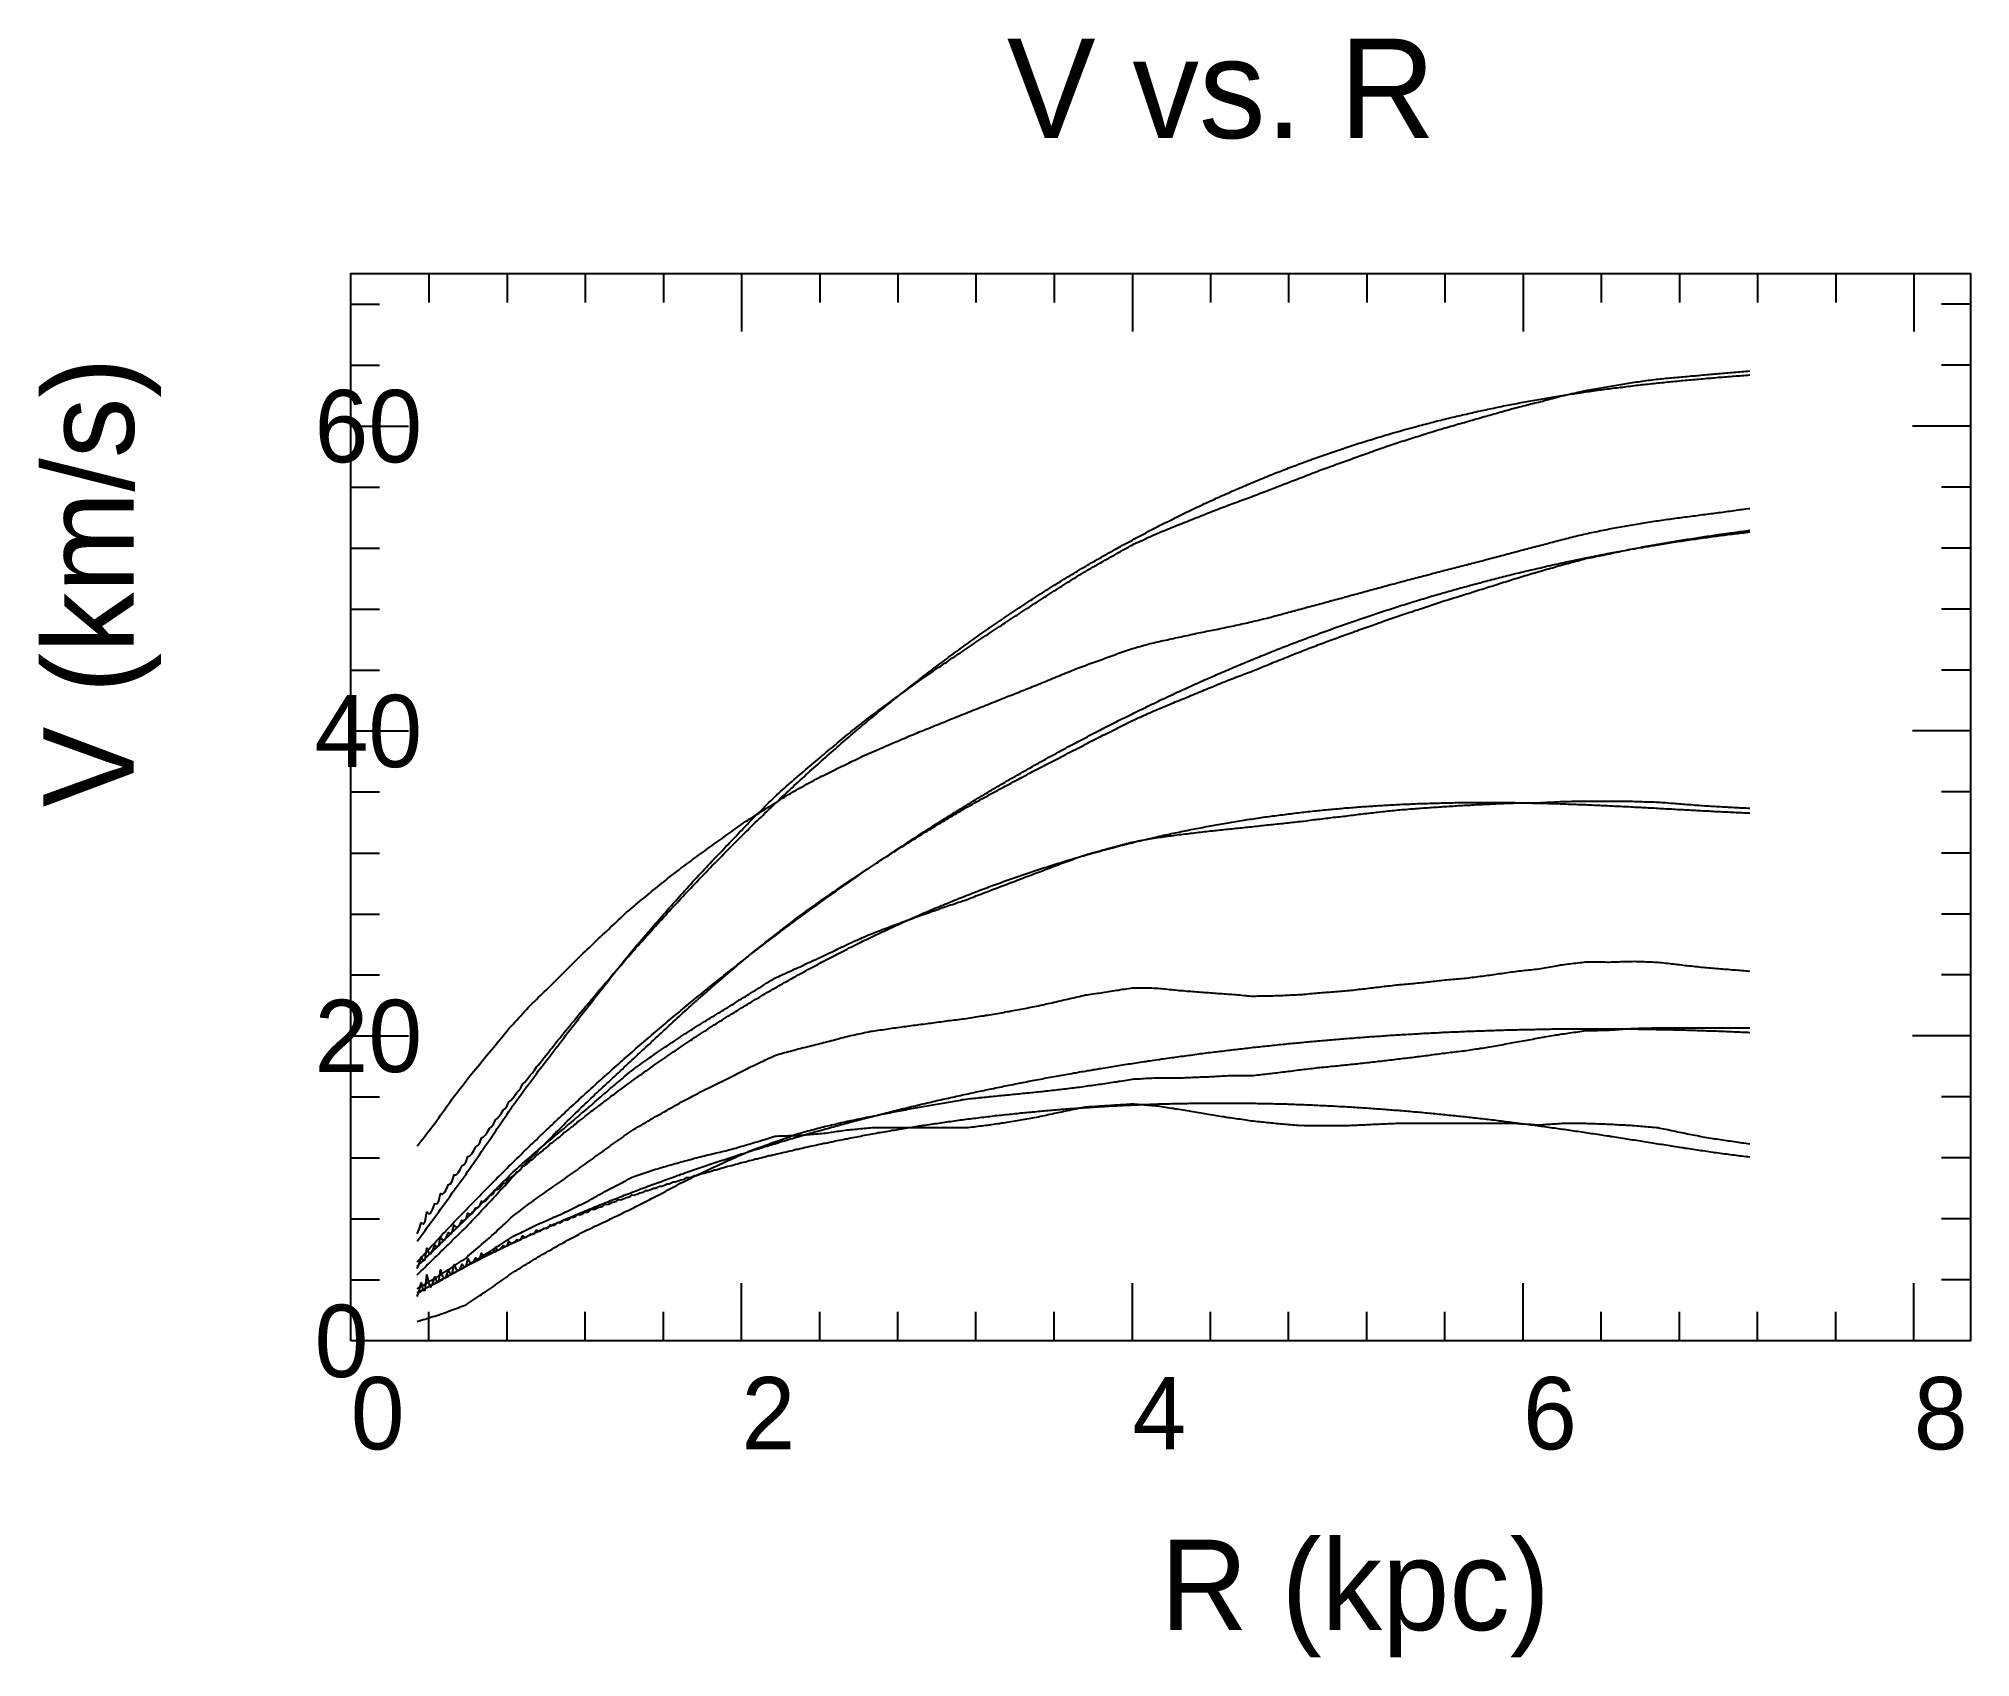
# Model space of a CAD drawing. Extents: x -35 to 179, y -35 to 144.
import ezdxf

# ---------------------------------------------------------------- set-up
doc = ezdxf.new("R2010")
doc.units = 0

msp = doc.modelspace()

# ---------------------------------------------------------------- texts
at = {"color": 0}
for s, height, p in [('V vs. R', 11, (72.6, 133.08)), ('60', 8, (-4, 97.21)), ('40', 8, (-4, 63.48)), ('20', 8, (-4, 29.74)), ('0', 8, (-4, -4)), ('0', 8, (0, -12)), ('2', 8, (43.24, -12)), ('4', 8, (86.48, -12)), ('6', 8, (129.71, -12)), ('8', 8, (172.95, -12)), ('R (kpc)', 10, (89.6, -32))]:
    msp.add_text(s, height=height, dxfattribs=at).set_placement(p)
msp.add_text('V (km/s)', height=10, rotation=90, dxfattribs=at).set_placement((-24, 59.04))

# ---------------------------------------------------------------- linework, layer by layer
at = {"color": 0}
for p, q in [((8.65, 118.08), (8.65, 114.88)), ((17.3, 118.08), (17.3, 114.88)), ((25.94, 118.08), (25.94, 114.88)), ((34.59, 118.08), (34.59, 114.88)), ((43.24, 118.08), (43.24, 111.68)), ((51.89, 118.08), (51.89, 114.88)), ((60.53, 118.08), (60.53, 114.88)), ((69.18, 118.08), (69.18, 114.88)), ((77.83, 118.08), (77.83, 114.88)), ((86.48, 118.08), (86.48, 111.68)), ((95.12, 118.08), (95.12, 114.88)), ((103.77, 118.08), (103.77, 114.88)), ((112.42, 118.08), (112.42, 114.88)), ((121.07, 118.08), (121.07, 114.88)), ((129.71, 118.08), (129.71, 111.68)), ((138.36, 118.08), (138.36, 114.88)), ((147.01, 118.08), (147.01, 114.88)), ((155.66, 118.08), (155.66, 114.88)), ((164.31, 118.08), (164.31, 114.88)), ((172.95, 118.08), (172.95, 111.68)), ((0, 114.71), (3.2, 114.71)), ((179.2, 114.71), (176, 114.71)), ((0, 107.96), (3.2, 107.96)), ((179.2, 107.96), (176, 107.96)), ((0, 101.21), (6.4, 101.21)), ((179.2, 101.21), (172.8, 101.21)), ((0, 94.47), (3.2, 94.47)), ((179.2, 94.47), (176, 94.47)), ((0, 87.72), (3.2, 87.72)), ((179.2, 87.72), (176, 87.72)), ((0, 80.97), (3.2, 80.97)), ((179.2, 80.97), (176, 80.97)), ((0, 74.22), (3.2, 74.22)), ((179.2, 74.22), (176, 74.22)), ((0, 67.48), (6.4, 67.48)), ((179.2, 67.48), (172.8, 67.48)), ((0, 60.73), (3.2, 60.73)), ((179.2, 60.73), (176, 60.73)), ((0, 53.98), (3.2, 53.98)), ((179.2, 53.98), (176, 53.98)), ((0, 47.23), (3.2, 47.23)), ((179.2, 47.23), (176, 47.23)), ((0, 40.49), (3.2, 40.49)), ((179.2, 40.49), (176, 40.49)), ((0, 33.74), (6.4, 33.74)), ((179.2, 33.74), (172.8, 33.74)), ((0, 26.99), (3.2, 26.99)), ((179.2, 26.99), (176, 26.99)), ((0, 20.24), (3.2, 20.24)), ((179.2, 20.24), (176, 20.24)), ((0, 13.5), (3.2, 13.5)), ((179.2, 13.5), (176, 13.5)), ((0, 6.75), (3.2, 6.75)), ((179.2, 6.75), (176, 6.75)), ((43.24, 0), (43.24, 6.4)), ((86.48, 0), (86.48, 6.4)), ((129.71, 0), (129.71, 6.4)), ((172.95, 0), (172.95, 6.4)), ((8.65, 0), (8.65, 3.2)), ((17.3, 0), (17.3, 3.2)), ((25.94, 0), (25.94, 3.2)), ((34.59, 0), (34.59, 3.2)), ((51.89, 0), (51.89, 3.2)), ((60.53, 0), (60.53, 3.2)), ((69.18, 0), (69.18, 3.2)), ((77.83, 0), (77.83, 3.2)), ((95.12, 0), (95.12, 3.2)), ((103.77, 0), (103.77, 3.2)), ((112.42, 0), (112.42, 3.2)), ((121.07, 0), (121.07, 3.2)), ((138.36, 0), (138.36, 3.2)), ((147.01, 0), (147.01, 3.2)), ((155.66, 0), (155.66, 3.2)), ((164.31, 0), (164.31, 3.2))]:
    msp.add_line(p, q, dxfattribs=at)
msp.add_lwpolyline([(0, 0), (0, 118.08), (179.2, 118.08), (179.2, 0)], close=True, dxfattribs=at)
at = {"color": 4}
for points in [[(7.35, 11.04), (7.57, 11.33), (7.78, 11.63), (8, 11.93), (8.22, 12.23), (8.43, 12.51), (8.65, 12.81), (8.86, 13.11), (9.08, 13.4), (9.3, 13.69), (9.51, 13.99), (9.73, 14.29), (9.94, 14.57), (10.16, 14.87), (10.38, 15.18), (10.59, 15.47), (10.81, 15.77), (11.03, 16.07), (11.24, 16.38), (11.46, 16.66), (11.67, 16.96), (11.89, 17.26), (12.11, 17.55), (12.32, 17.85), (12.54, 18.15), (12.76, 18.45), (12.97, 18.76), (13.19, 19.08), (13.4, 19.4), (13.62, 19.71), (13.84, 20.02), (14.05, 20.34), (14.27, 20.66), (14.48, 20.96), (14.7, 21.28), (14.92, 21.6), (15.13, 21.91), (15.35, 22.22), (15.57, 22.54), (15.78, 22.87), (16, 23.17), (16.21, 23.49), (16.43, 23.81), (16.65, 24.13), (16.86, 24.44), (17.08, 24.76), (17.3, 25.09), (17.51, 25.39), (17.73, 25.71), (17.94, 26.03), (18.16, 26.32), (18.38, 26.62), (18.59, 26.92), (18.81, 27.22), (19.02, 27.5), (19.24, 27.8), (19.46, 28.1), (19.67, 28.38), (19.89, 28.67), (20.11, 28.97), (20.32, 29.27), (20.54, 29.55), (20.75, 29.84), (20.97, 30.13), (21.19, 30.41), (21.4, 30.69), (21.62, 30.98), (21.84, 31.26), (22.05, 31.53), (22.27, 31.82), (22.48, 32.1), (22.7, 32.38), (22.92, 32.66), (23.13, 32.94), (23.35, 33.23), (23.56, 33.5), (23.78, 33.79), (24, 34.07), (24.21, 34.35), (24.43, 34.62), (24.65, 34.91), (24.86, 35.19), (25.08, 35.46), (25.29, 35.74), (25.51, 36.03), (25.73, 36.3), (25.94, 36.58), (26.16, 36.86), (26.38, 37.14), (26.59, 37.41), (26.81, 37.69), (27.02, 37.98), (27.24, 38.25), (27.46, 38.52), (27.67, 38.8), (27.89, 39.08), (28.1, 39.35), (28.32, 39.63), (28.54, 39.91), (28.75, 40.18), (28.97, 40.45), (29.19, 40.72), (29.4, 41), (29.62, 41.26), (29.83, 41.53), (30.05, 41.81), (30.27, 42.08), (30.48, 42.34), (30.7, 42.62), (30.92, 42.89), (31.13, 43.15), (31.35, 43.41), (31.56, 43.66), (31.78, 43.91), (32, 44.16), (32.21, 44.42), (32.43, 44.67), (32.64, 44.91), (32.86, 45.17), (33.08, 45.42), (33.29, 45.67), (33.51, 45.92), (33.73, 46.17), (33.94, 46.42), (34.16, 46.66), (34.37, 46.91), (34.59, 47.16), (34.81, 47.4), (35.02, 47.65), (35.24, 47.9), (35.46, 48.14), (35.67, 48.38), (35.89, 48.63), (36.1, 48.88), (36.32, 49.12), (36.54, 49.35), (36.75, 49.59), (36.97, 49.84), (37.18, 50.06), (37.4, 50.3), (37.62, 50.54), (37.83, 50.78), (38.05, 51.01), (38.27, 51.25), (38.48, 51.49), (38.7, 51.71), (38.91, 51.95), (39.13, 52.19), (39.35, 52.41), (39.56, 52.64), (39.78, 52.87), (40, 53.1), (40.21, 53.32), (40.43, 53.55), (40.64, 53.78), (40.86, 54), (41.08, 54.23), (41.29, 54.46), (41.51, 54.69), (41.72, 54.9), (41.94, 55.13), (42.16, 55.36), (42.37, 55.59), (42.59, 55.81), (42.81, 56.04), (43.02, 56.27), (43.24, 56.48), (43.45, 56.71), (43.67, 56.94), (43.89, 57.16), (44.1, 57.38), (44.32, 57.61), (44.54, 57.83), (44.75, 58.04), (44.97, 58.26), (45.18, 58.48), (45.4, 58.7), (45.62, 58.91), (45.83, 59.13), (46.05, 59.35), (46.26, 59.56), (46.48, 59.77), (46.7, 59.99), (46.91, 60.21), (47.13, 60.4), (47.35, 60.6), (47.56, 60.79), (47.78, 60.97), (47.99, 61.17), (48.21, 61.36), (48.43, 61.55), (48.64, 61.73), (48.86, 61.93), (49.08, 62.12), (49.29, 62.3), (49.51, 62.49), (49.72, 62.68), (49.94, 62.86), (50.16, 63.04), (50.37, 63.23), (50.59, 63.42), (50.8, 63.59), (51.02, 63.78), (51.24, 63.96), (51.45, 64.14), (51.67, 64.32), (51.89, 64.51), (52.1, 64.69), (52.32, 64.86), (52.53, 65.05), (52.75, 65.24), (52.97, 65.42), (53.18, 65.59), (53.4, 65.78), (53.62, 65.96), (53.83, 66.14), (54.05, 66.32), (54.26, 66.5), (54.48, 66.68), (54.7, 66.86), (54.91, 67.04), (55.13, 67.22), (55.34, 67.38), (55.56, 67.56), (55.78, 67.73), (55.99, 67.9), (56.21, 68.07), (56.43, 68.24), (56.64, 68.42), (56.86, 68.58), (57.07, 68.75), (57.29, 68.93), (57.51, 69.09), (57.72, 69.25), (57.94, 69.42), (58.16, 69.58), (58.37, 69.73), (58.59, 69.89), (58.8, 70.06), (59.02, 70.21), (59.24, 70.37), (59.45, 70.53), (59.67, 70.69), (59.88, 70.84), (60.1, 71), (60.32, 71.17), (60.53, 71.32), (60.75, 71.47), (60.97, 71.63), (61.18, 71.79), (61.4, 71.94), (61.61, 72.1), (61.83, 72.26), (62.05, 72.41), (62.26, 72.56), (62.48, 72.72), (62.7, 72.87), (62.91, 73.02), (63.13, 73.17), (63.34, 73.33), (63.56, 73.48), (63.78, 73.63), (63.99, 73.78), (64.21, 73.93), (64.42, 74.07), (64.64, 74.23), (64.86, 74.38), (65.07, 74.53), (65.29, 74.67), (65.51, 74.82), (65.72, 74.97), (65.94, 75.11), (66.15, 75.26), (66.37, 75.41), (66.59, 75.56), (66.8, 75.7), (67.02, 75.85), (67.24, 76), (67.45, 76.14), (67.67, 76.29), (67.88, 76.43), (68.1, 76.58), (68.32, 76.72), (68.53, 76.87), (68.75, 77.02), (68.96, 77.16), (69.18, 77.31), (69.4, 77.45), (69.61, 77.6), (69.83, 77.74), (70.05, 77.89), (70.26, 78.03), (70.48, 78.17), (70.69, 78.31), (70.91, 78.46), (71.13, 78.6), (71.34, 78.75), (71.56, 78.89), (71.78, 79.04), (71.99, 79.17), (72.21, 79.32), (72.42, 79.46), (72.64, 79.6), (72.86, 79.74), (73.07, 79.89), (73.29, 80.03), (73.5, 80.17), (73.72, 80.31), (73.94, 80.45), (74.15, 80.59), (74.37, 80.73), (74.59, 80.87), (74.8, 81.02), (75.02, 81.15), (75.23, 81.29), (75.45, 81.43), (75.67, 81.57), (75.88, 81.71), (76.1, 81.85), (76.32, 81.99), (76.53, 82.13), (76.75, 82.27), (76.96, 82.41), (77.18, 82.55), (77.4, 82.69), (77.61, 82.83), (77.83, 82.97), (78.05, 83.1), (78.26, 83.24), (78.48, 83.38), (78.69, 83.51), (78.91, 83.65), (79.13, 83.79), (79.34, 83.93), (79.56, 84.06), (79.77, 84.2), (79.99, 84.34), (80.21, 84.47), (80.42, 84.6), (80.64, 84.74), (80.86, 84.88), (81.07, 85.01), (81.29, 85.14), (81.5, 85.27), (81.72, 85.39), (81.94, 85.51), (82.15, 85.64), (82.37, 85.76), (82.59, 85.88), (82.8, 86.01), (83.02, 86.13), (83.23, 86.25), (83.45, 86.37), (83.67, 86.5), (83.88, 86.62), (84.1, 86.74), (84.31, 86.86), (84.53, 86.98), (84.75, 87.1), (84.96, 87.22), (85.18, 87.35), (85.4, 87.47), (85.61, 87.59), (85.83, 87.71), (86.04, 87.83), (86.26, 87.95), (86.48, 88.06), (86.69, 88.17), (86.91, 88.28), (87.13, 88.37), (87.34, 88.47), (87.56, 88.57), (87.77, 88.67), (87.99, 88.77), (88.21, 88.87), (88.42, 88.97), (88.64, 89.07), (88.85, 89.17), (89.07, 89.27), (89.29, 89.36), (89.5, 89.45), (89.72, 89.54), (89.94, 89.63), (90.15, 89.71), (90.37, 89.8), (90.58, 89.89), (90.8, 89.98), (91.02, 90.06), (91.23, 90.15), (91.45, 90.24), (91.67, 90.32), (91.88, 90.41), (92.1, 90.5), (92.31, 90.59), (92.53, 90.67), (92.75, 90.76), (92.96, 90.85), (93.18, 90.93), (93.39, 91.02), (93.61, 91.11), (93.83, 91.19), (94.04, 91.27), (94.26, 91.36), (94.48, 91.45), (94.69, 91.53), (94.91, 91.62), (95.12, 91.7), (95.34, 91.79), (95.56, 91.87), (95.77, 91.95), (95.99, 92.04), (96.21, 92.12), (96.42, 92.2), (96.64, 92.29), (96.85, 92.37), (97.07, 92.45), (97.29, 92.53), (97.5, 92.62), (97.72, 92.69), (97.93, 92.77), (98.15, 92.85), (98.37, 92.93), (98.58, 93.01), (98.8, 93.09), (99.02, 93.16), (99.23, 93.24), (99.45, 93.32), (99.66, 93.4), (99.88, 93.48), (100.1, 93.56), (100.31, 93.65), (100.53, 93.74), (100.75, 93.82), (100.96, 93.9), (101.18, 93.99), (101.39, 94.07), (101.61, 94.16), (101.83, 94.24), (102.04, 94.32), (102.26, 94.4), (102.47, 94.49), (102.69, 94.58), (102.91, 94.66), (103.12, 94.74), (103.34, 94.83), (103.56, 94.91), (103.77, 94.99), (103.99, 95.07), (104.2, 95.16), (104.42, 95.24), (104.64, 95.32), (104.85, 95.4), (105.07, 95.48), (105.29, 95.57), (105.5, 95.65), (105.72, 95.74), (105.93, 95.82), (106.15, 95.9), (106.37, 95.99), (106.58, 96.07), (106.8, 96.15), (107.01, 96.23), (107.23, 96.32), (107.45, 96.4), (107.66, 96.48), (107.88, 96.56), (108.1, 96.64), (108.31, 96.71), (108.53, 96.79), (108.74, 96.87), (108.96, 96.95), (109.18, 97.03), (109.39, 97.11), (109.61, 97.18), (109.83, 97.26), (110.04, 97.34), (110.26, 97.41), (110.47, 97.49), (110.69, 97.57), (110.91, 97.65), (111.12, 97.73), (111.34, 97.81), (111.55, 97.89), (111.77, 97.96), (111.99, 98.04), (112.2, 98.12), (112.42, 98.2), (112.64, 98.27), (112.85, 98.35), (113.07, 98.42), (113.28, 98.5), (113.5, 98.58), (113.72, 98.65), (113.93, 98.73), (114.15, 98.8), (114.37, 98.88), (114.58, 98.95), (114.8, 99.03), (115.01, 99.1), (115.23, 99.17), (115.45, 99.25), (115.66, 99.32), (115.88, 99.39), (116.09, 99.46), (116.31, 99.53), (116.53, 99.6), (116.74, 99.67), (116.96, 99.74), (117.18, 99.81), (117.39, 99.87), (117.61, 99.94), (117.82, 100.01), (118.04, 100.08), (118.26, 100.15), (118.47, 100.21), (118.69, 100.28), (118.91, 100.35), (119.12, 100.42), (119.34, 100.49), (119.55, 100.55), (119.77, 100.62), (119.99, 100.69), (120.2, 100.75), (120.42, 100.82), (120.63, 100.88), (120.85, 100.95), (121.07, 101.01), (121.28, 101.07), (121.5, 101.14), (121.72, 101.2), (121.93, 101.26), (122.15, 101.33), (122.36, 101.39), (122.58, 101.45), (122.8, 101.51), (123.01, 101.57), (123.23, 101.63), (123.45, 101.69), (123.66, 101.76), (123.88, 101.82), (124.09, 101.88), (124.31, 101.95), (124.53, 102.01), (124.74, 102.07), (124.96, 102.13), (125.17, 102.19), (125.39, 102.26), (125.61, 102.32), (125.82, 102.38), (126.04, 102.44), (126.26, 102.5), (126.47, 102.56), (126.69, 102.62), (126.9, 102.68), (127.12, 102.74), (127.34, 102.8), (127.55, 102.87), (127.77, 102.93), (127.99, 102.99), (128.2, 103.05), (128.42, 103.11), (128.63, 103.16), (128.85, 103.22), (129.07, 103.28), (129.28, 103.33), (129.5, 103.39), (129.71, 103.44), (129.93, 103.5), (130.15, 103.55), (130.36, 103.61), (130.58, 103.66), (130.8, 103.71), (131.01, 103.77), (131.23, 103.82), (131.44, 103.87), (131.66, 103.93), (131.88, 103.99), (132.09, 104.05), (132.31, 104.11), (132.53, 104.16), (132.74, 104.22), (132.96, 104.28), (133.17, 104.34), (133.39, 104.39), (133.61, 104.45), (133.82, 104.51), (134.04, 104.56), (134.25, 104.61), (134.47, 104.66), (134.69, 104.71), (134.9, 104.76), (135.12, 104.81), (135.34, 104.86), (135.55, 104.91), (135.77, 104.96), (135.98, 105.01), (136.2, 105.06), (136.42, 105.11), (136.63, 105.16), (136.85, 105.2), (137.07, 105.23), (137.28, 105.27), (137.5, 105.31), (137.71, 105.34), (137.93, 105.38), (138.15, 105.42), (138.36, 105.45), (138.58, 105.49), (138.79, 105.53), (139.01, 105.56), (139.23, 105.6), (139.44, 105.63), (139.66, 105.67), (139.88, 105.71), (140.09, 105.75), (140.31, 105.78), (140.52, 105.82), (140.74, 105.86), (140.96, 105.89), (141.17, 105.93), (141.39, 105.97), (141.61, 106), (141.82, 106.04), (142.04, 106.07), (142.25, 106.1), (142.47, 106.13), (142.69, 106.16), (142.9, 106.19), (143.12, 106.22), (143.33, 106.25), (143.55, 106.28), (143.77, 106.31), (143.98, 106.34), (144.2, 106.36), (144.42, 106.39), (144.63, 106.42), (144.85, 106.44), (145.06, 106.46), (145.28, 106.48), (145.5, 106.5), (145.71, 106.52), (145.93, 106.54), (146.15, 106.56), (146.36, 106.58), (146.58, 106.6), (146.79, 106.62), (147.01, 106.64), (147.23, 106.66), (147.44, 106.68), (147.66, 106.7), (147.87, 106.72), (148.09, 106.74), (148.31, 106.76), (148.52, 106.78), (148.74, 106.79), (148.96, 106.81), (149.17, 106.83), (149.39, 106.85), (149.6, 106.87), (149.82, 106.89), (150.04, 106.91), (150.25, 106.93), (150.47, 106.95), (150.69, 106.97), (150.9, 106.98), (151.12, 107), (151.33, 107.02), (151.55, 107.04), (151.77, 107.06), (151.98, 107.08), (152.2, 107.1), (152.41, 107.12), (152.63, 107.14), (152.85, 107.16), (153.06, 107.17), (153.28, 107.19), (153.5, 107.21), (153.71, 107.23), (153.93, 107.25), (154.14, 107.27), (154.36, 107.28), (154.58, 107.3), (154.79, 107.32)], [(7.35, 7.31), (7.57, 7.53), (7.78, 7.74), (8, 7.95), (8.22, 8.16), (8.43, 8.37), (8.65, 8.58), (8.86, 8.79), (9.08, 9), (9.3, 9.21), (9.51, 9.42), (9.73, 9.63), (9.94, 9.84), (10.16, 10.04), (10.38, 10.26), (10.59, 10.47), (10.81, 10.68), (11.03, 10.89), (11.24, 11.1), (11.46, 11.32), (11.67, 11.53), (11.89, 11.74), (12.11, 11.95), (12.32, 12.16), (12.54, 12.37), (12.76, 12.58), (12.97, 12.81), (13.19, 13.04), (13.4, 13.27), (13.62, 13.5), (13.84, 13.73), (14.05, 13.96), (14.27, 14.19), (14.48, 14.42), (14.7, 14.65), (14.92, 14.88), (15.13, 15.11), (15.35, 15.34), (15.57, 15.58), (15.78, 15.81), (16, 16.04), (16.21, 16.28), (16.43, 16.51), (16.65, 16.75), (16.86, 16.98), (17.08, 17.21), (17.3, 17.45), (17.51, 17.68), (17.73, 17.92), (17.94, 18.15), (18.16, 18.38), (18.38, 18.6), (18.59, 18.83), (18.81, 19.05), (19.02, 19.28), (19.24, 19.5), (19.46, 19.73), (19.67, 19.95), (19.89, 20.18), (20.11, 20.4), (20.32, 20.62), (20.54, 20.85), (20.75, 21.07), (20.97, 21.29), (21.19, 21.51), (21.4, 21.73), (21.62, 21.95), (21.84, 22.16), (22.05, 22.38), (22.27, 22.6), (22.48, 22.82), (22.7, 23.04), (22.92, 23.25), (23.13, 23.47), (23.35, 23.69), (23.56, 23.9), (23.78, 24.11), (24, 24.33), (24.21, 24.54), (24.43, 24.75), (24.65, 24.96), (24.86, 25.18), (25.08, 25.39), (25.29, 25.6), (25.51, 25.81), (25.73, 26.02), (25.94, 26.23), (26.16, 26.43), (26.38, 26.64), (26.59, 26.84), (26.81, 27.04), (27.02, 27.25), (27.24, 27.45), (27.46, 27.65), (27.67, 27.85), (27.89, 28.06), (28.1, 28.26), (28.32, 28.46), (28.54, 28.66), (28.75, 28.86), (28.97, 29.07), (29.19, 29.27), (29.4, 29.47), (29.62, 29.67), (29.83, 29.87), (30.05, 30.08), (30.27, 30.28), (30.48, 30.48), (30.7, 30.68), (30.92, 30.88), (31.13, 31.08), (31.35, 31.28), (31.56, 31.48), (31.78, 31.68), (32, 31.88), (32.21, 32.08), (32.43, 32.28), (32.64, 32.48), (32.86, 32.68), (33.08, 32.88), (33.29, 33.08), (33.51, 33.28), (33.73, 33.48), (33.94, 33.68), (34.16, 33.89), (34.37, 34.09), (34.59, 34.29), (34.81, 34.49), (35.02, 34.69), (35.24, 34.89), (35.46, 35.09), (35.67, 35.29), (35.89, 35.49), (36.1, 35.69), (36.32, 35.89), (36.54, 36.09), (36.75, 36.28), (36.97, 36.48), (37.18, 36.67), (37.4, 36.87), (37.62, 37.06), (37.83, 37.25), (38.05, 37.45), (38.27, 37.64), (38.48, 37.83), (38.7, 38.02), (38.91, 38.22), (39.13, 38.41), (39.35, 38.6), (39.56, 38.78), (39.78, 38.97), (40, 39.16), (40.21, 39.35), (40.43, 39.54), (40.64, 39.72), (40.86, 39.91), (41.08, 40.1), (41.29, 40.28), (41.51, 40.47), (41.72, 40.66), (41.94, 40.84), (42.16, 41.02), (42.37, 41.2), (42.59, 41.39), (42.81, 41.57), (43.02, 41.75), (43.24, 41.93), (43.45, 42.11), (43.67, 42.3), (43.89, 42.48), (44.1, 42.66), (44.32, 42.84), (44.54, 43.01), (44.75, 43.18), (44.97, 43.35), (45.18, 43.53), (45.4, 43.7), (45.62, 43.87), (45.83, 44.04), (46.05, 44.21), (46.26, 44.38), (46.48, 44.55), (46.7, 44.72), (46.91, 44.89), (47.13, 45.06), (47.35, 45.23), (47.56, 45.39), (47.78, 45.56), (47.99, 45.73), (48.21, 45.9), (48.43, 46.06), (48.64, 46.23), (48.86, 46.4), (49.08, 46.56), (49.29, 46.73), (49.51, 46.9), (49.72, 47.06), (49.94, 47.21), (50.16, 47.37), (50.37, 47.53), (50.59, 47.68), (50.8, 47.84), (51.02, 47.99), (51.24, 48.15), (51.45, 48.3), (51.67, 48.46), (51.89, 48.61), (52.1, 48.76), (52.32, 48.92), (52.53, 49.07), (52.75, 49.22), (52.97, 49.37), (53.18, 49.52), (53.4, 49.67), (53.62, 49.81), (53.83, 49.96), (54.05, 50.11), (54.26, 50.26), (54.48, 50.41), (54.7, 50.56), (54.91, 50.71), (55.13, 50.85), (55.34, 50.99), (55.56, 51.14), (55.78, 51.28), (55.99, 51.42), (56.21, 51.57), (56.43, 51.71), (56.64, 51.85), (56.86, 52), (57.07, 52.14), (57.29, 52.28), (57.51, 52.42), (57.72, 52.56), (57.94, 52.7), (58.16, 52.84), (58.37, 52.98), (58.59, 53.12), (58.8, 53.26), (59.02, 53.4), (59.24, 53.54), (59.45, 53.68), (59.67, 53.82), (59.88, 53.96), (60.1, 54.1), (60.32, 54.23), (60.53, 54.37), (60.75, 54.51), (60.97, 54.65), (61.18, 54.78), (61.4, 54.92), (61.61, 55.06), (61.83, 55.19), (62.05, 55.33), (62.26, 55.46), (62.48, 55.6), (62.7, 55.73), (62.91, 55.87), (63.13, 56), (63.34, 56.13), (63.56, 56.27), (63.78, 56.4), (63.99, 56.53), (64.21, 56.66), (64.42, 56.8), (64.64, 56.93), (64.86, 57.06), (65.07, 57.19), (65.29, 57.32), (65.51, 57.45), (65.72, 57.58), (65.94, 57.71), (66.15, 57.84), (66.37, 57.97), (66.59, 58.1), (66.8, 58.23), (67.02, 58.36), (67.24, 58.49), (67.45, 58.62), (67.67, 58.75), (67.88, 58.87), (68.1, 59), (68.32, 59.12), (68.53, 59.24), (68.75, 59.36), (68.96, 59.48), (69.18, 59.6), (69.4, 59.72), (69.61, 59.84), (69.83, 59.96), (70.05, 60.08), (70.26, 60.2), (70.48, 60.32), (70.69, 60.44), (70.91, 60.56), (71.13, 60.67), (71.34, 60.79), (71.56, 60.91), (71.78, 61.03), (71.99, 61.14), (72.21, 61.26), (72.42, 61.38), (72.64, 61.49), (72.86, 61.61), (73.07, 61.72), (73.29, 61.84), (73.5, 61.96), (73.72, 62.07), (73.94, 62.19), (74.15, 62.3), (74.37, 62.41), (74.59, 62.53), (74.8, 62.64), (75.02, 62.76), (75.23, 62.87), (75.45, 62.98), (75.67, 63.1), (75.88, 63.21), (76.1, 63.32), (76.32, 63.44), (76.53, 63.55), (76.75, 63.66), (76.96, 63.78), (77.18, 63.89), (77.4, 64), (77.61, 64.11), (77.83, 64.22), (78.05, 64.34), (78.26, 64.45), (78.48, 64.56), (78.69, 64.67), (78.91, 64.78), (79.13, 64.89), (79.34, 65.01), (79.56, 65.12), (79.77, 65.23), (79.99, 65.34), (80.21, 65.45), (80.42, 65.56), (80.64, 65.67), (80.86, 65.78), (81.07, 65.89), (81.29, 66.01), (81.5, 66.12), (81.72, 66.23), (81.94, 66.34), (82.15, 66.45), (82.37, 66.56), (82.59, 66.67), (82.8, 66.78), (83.02, 66.89), (83.23, 67), (83.45, 67.11), (83.67, 67.21), (83.88, 67.32), (84.1, 67.43), (84.31, 67.54), (84.53, 67.65), (84.75, 67.76), (84.96, 67.87), (85.18, 67.98), (85.4, 68.09), (85.61, 68.2), (85.83, 68.31), (86.04, 68.41), (86.26, 68.52), (86.48, 68.63), (86.69, 68.73), (86.91, 68.83), (87.13, 68.92), (87.34, 69.02), (87.56, 69.12), (87.77, 69.22), (87.99, 69.31), (88.21, 69.41), (88.42, 69.5), (88.64, 69.6), (88.85, 69.7), (89.07, 69.79), (89.29, 69.89), (89.5, 69.97), (89.72, 70.06), (89.94, 70.15), (90.15, 70.24), (90.37, 70.33), (90.58, 70.42), (90.8, 70.51), (91.02, 70.6), (91.23, 70.69), (91.45, 70.77), (91.67, 70.86), (91.88, 70.95), (92.1, 71.04), (92.31, 71.13), (92.53, 71.22), (92.75, 71.31), (92.96, 71.4), (93.18, 71.49), (93.39, 71.58), (93.61, 71.67), (93.83, 71.76), (94.04, 71.85), (94.26, 71.94), (94.48, 72.03), (94.69, 72.12), (94.91, 72.21), (95.12, 72.3), (95.34, 72.38), (95.56, 72.47), (95.77, 72.56), (95.99, 72.65), (96.21, 72.74), (96.42, 72.83), (96.64, 72.91), (96.85, 73), (97.07, 73.09), (97.29, 73.17), (97.5, 73.25), (97.72, 73.34), (97.93, 73.42), (98.15, 73.5), (98.37, 73.58), (98.58, 73.66), (98.8, 73.75), (99.02, 73.83), (99.23, 73.91), (99.45, 73.99), (99.66, 74.07), (99.88, 74.16), (100.1, 74.24), (100.31, 74.33), (100.53, 74.42), (100.75, 74.51), (100.96, 74.6), (101.18, 74.69), (101.39, 74.78), (101.61, 74.86), (101.83, 74.95), (102.04, 75.04), (102.26, 75.13), (102.47, 75.21), (102.69, 75.3), (102.91, 75.39), (103.12, 75.48), (103.34, 75.56), (103.56, 75.65), (103.77, 75.74), (103.99, 75.82), (104.2, 75.91), (104.42, 76), (104.64, 76.08), (104.85, 76.17), (105.07, 76.25), (105.29, 76.34), (105.5, 76.42), (105.72, 76.51), (105.93, 76.59), (106.15, 76.67), (106.37, 76.76), (106.58, 76.84), (106.8, 76.92), (107.01, 77), (107.23, 77.09), (107.45, 77.17), (107.66, 77.25), (107.88, 77.33), (108.1, 77.41), (108.31, 77.49), (108.53, 77.57), (108.74, 77.65), (108.96, 77.73), (109.18, 77.8), (109.39, 77.88), (109.61, 77.96), (109.83, 78.04), (110.04, 78.12), (110.26, 78.19), (110.47, 78.27), (110.69, 78.35), (110.91, 78.43), (111.12, 78.51), (111.34, 78.58), (111.55, 78.66), (111.77, 78.74), (111.99, 78.82), (112.2, 78.89), (112.42, 78.97), (112.64, 79.05), (112.85, 79.12), (113.07, 79.2), (113.28, 79.27), (113.5, 79.35), (113.72, 79.43), (113.93, 79.5), (114.15, 79.58), (114.37, 79.65), (114.58, 79.73), (114.8, 79.8), (115.01, 79.88), (115.23, 79.95), (115.45, 80.02), (115.66, 80.1), (115.88, 80.17), (116.09, 80.25), (116.31, 80.32), (116.53, 80.39), (116.74, 80.47), (116.96, 80.54), (117.18, 80.61), (117.39, 80.68), (117.61, 80.76), (117.82, 80.83), (118.04, 80.9), (118.26, 80.97), (118.47, 81.04), (118.69, 81.12), (118.91, 81.19), (119.12, 81.26), (119.34, 81.33), (119.55, 81.4), (119.77, 81.48), (119.99, 81.55), (120.2, 81.62), (120.42, 81.69), (120.63, 81.76), (120.85, 81.83), (121.07, 81.9), (121.28, 81.97), (121.5, 82.03), (121.72, 82.1), (121.93, 82.17), (122.15, 82.24), (122.36, 82.3), (122.58, 82.37), (122.8, 82.44), (123.01, 82.5), (123.23, 82.57), (123.45, 82.64), (123.66, 82.71), (123.88, 82.77), (124.09, 82.84), (124.31, 82.91), (124.53, 82.98), (124.74, 83.05), (124.96, 83.12), (125.17, 83.19), (125.39, 83.25), (125.61, 83.32), (125.82, 83.39), (126.04, 83.46), (126.26, 83.52), (126.47, 83.59), (126.69, 83.66), (126.9, 83.73), (127.12, 83.8), (127.34, 83.87), (127.55, 83.93), (127.77, 84), (127.99, 84.07), (128.2, 84.14), (128.42, 84.2), (128.63, 84.27), (128.85, 84.34), (129.07, 84.4), (129.28, 84.47), (129.5, 84.53), (129.71, 84.6), (129.93, 84.67), (130.15, 84.73), (130.36, 84.8), (130.58, 84.86), (130.8, 84.93), (131.01, 84.99), (131.23, 85.05), (131.44, 85.12), (131.66, 85.18), (131.88, 85.24), (132.09, 85.31), (132.31, 85.37), (132.53, 85.43), (132.74, 85.49), (132.96, 85.55), (133.17, 85.62), (133.39, 85.68), (133.61, 85.74), (133.82, 85.8), (134.04, 85.86), (134.25, 85.92), (134.47, 85.98), (134.69, 86.03), (134.9, 86.09), (135.12, 86.15), (135.34, 86.21), (135.55, 86.26), (135.77, 86.32), (135.98, 86.38), (136.2, 86.44), (136.42, 86.49), (136.63, 86.55), (136.85, 86.59), (137.07, 86.64), (137.28, 86.69), (137.5, 86.73), (137.71, 86.77), (137.93, 86.82), (138.15, 86.86), (138.36, 86.91), (138.58, 86.95), (138.79, 87), (139.01, 87.04), (139.23, 87.08), (139.44, 87.13), (139.66, 87.18), (139.88, 87.22), (140.09, 87.27), (140.31, 87.32), (140.52, 87.36), (140.74, 87.41), (140.96, 87.45), (141.17, 87.5), (141.39, 87.55), (141.61, 87.59), (141.82, 87.64), (142.04, 87.68), (142.25, 87.72), (142.47, 87.76), (142.69, 87.8), (142.9, 87.84), (143.12, 87.88), (143.33, 87.92), (143.55, 87.96), (143.77, 88), (143.98, 88.04), (144.2, 88.08), (144.42, 88.12), (144.63, 88.16), (144.85, 88.19), (145.06, 88.23), (145.28, 88.26), (145.5, 88.3), (145.71, 88.34), (145.93, 88.37), (146.15, 88.41), (146.36, 88.44), (146.58, 88.48), (146.79, 88.51), (147.01, 88.55), (147.23, 88.58), (147.44, 88.62), (147.66, 88.65), (147.87, 88.69), (148.09, 88.72), (148.31, 88.75), (148.52, 88.79), (148.74, 88.82), (148.96, 88.86), (149.17, 88.89), (149.39, 88.92), (149.6, 88.95), (149.82, 88.99), (150.04, 89.02), (150.25, 89.05), (150.47, 89.08), (150.69, 89.11), (150.9, 89.15), (151.12, 89.18), (151.33, 89.21), (151.55, 89.24), (151.77, 89.27), (151.98, 89.3), (152.2, 89.33), (152.41, 89.36), (152.63, 89.39), (152.85, 89.42), (153.06, 89.45), (153.28, 89.48), (153.5, 89.51), (153.71, 89.54), (153.93, 89.57), (154.14, 89.6), (154.36, 89.63), (154.58, 89.66), (154.79, 89.69)], [(7.35, 8.27), (7.57, 8.47), (7.78, 8.68), (8, 8.89), (8.22, 9.11), (8.43, 9.3), (8.65, 9.52), (8.86, 9.73), (9.08, 9.93), (9.3, 10.14), (9.51, 10.35), (9.73, 10.57), (9.94, 10.76), (10.16, 10.97), (10.38, 11.19), (10.59, 11.39), (10.81, 11.6), (11.03, 11.82), (11.24, 12.04), (11.46, 12.23), (11.67, 12.44), (11.89, 12.66), (12.11, 12.86), (12.32, 13.07), (12.54, 13.28), (12.76, 13.5), (12.97, 13.7), (13.19, 13.92), (13.4, 14.15), (13.62, 14.36), (13.84, 14.57), (14.05, 14.79), (14.27, 15.01), (14.48, 15.21), (14.7, 15.43), (14.92, 15.65), (15.13, 15.86), (15.35, 16.07), (15.57, 16.29), (15.78, 16.52), (16, 16.72), (16.21, 16.94), (16.43, 17.16), (16.65, 17.37), (16.86, 17.58), (17.08, 17.8), (17.3, 18.02), (17.51, 18.22), (17.73, 18.44), (17.94, 18.66), (18.16, 18.85), (18.38, 19.04), (18.59, 19.24), (18.81, 19.44), (19.02, 19.61), (19.24, 19.81), (19.46, 20.01), (19.67, 20.19), (19.89, 20.38), (20.11, 20.57), (20.32, 20.77), (20.54, 20.94), (20.75, 21.13), (20.97, 21.32), (21.19, 21.5), (21.4, 21.67), (21.62, 21.86), (21.84, 22.05), (22.05, 22.21), (22.27, 22.4), (22.48, 22.58), (22.7, 22.76), (22.92, 22.93), (23.13, 23.12), (23.35, 23.31), (23.56, 23.47), (23.78, 23.66), (24, 23.86), (24.21, 24.03), (24.43, 24.21), (24.65, 24.4), (24.86, 24.59), (25.08, 24.76), (25.29, 24.95), (25.51, 25.14), (25.73, 25.31), (25.94, 25.49), (26.16, 25.69), (26.38, 25.89), (26.59, 26.06), (26.81, 26.26), (27.02, 26.45), (27.24, 26.64), (27.46, 26.82), (27.67, 27.01), (27.89, 27.21), (28.1, 27.38), (28.32, 27.57), (28.54, 27.77), (28.75, 27.95), (28.97, 28.12), (29.19, 28.31), (29.4, 28.5), (29.62, 28.67), (29.83, 28.85), (30.05, 29.04), (30.27, 29.22), (30.48, 29.39), (30.7, 29.58), (30.92, 29.77), (31.13, 29.93), (31.35, 30.09), (31.56, 30.26), (31.78, 30.41), (32, 30.56), (32.21, 30.72), (32.43, 30.88), (32.64, 31.02), (32.86, 31.18), (33.08, 31.34), (33.29, 31.48), (33.51, 31.63), (33.73, 31.79), (33.94, 31.95), (34.16, 32.08), (34.37, 32.23), (34.59, 32.38), (34.81, 32.52), (35.02, 32.66), (35.24, 32.81), (35.46, 32.96), (35.67, 33.09), (35.89, 33.24), (36.1, 33.39), (36.32, 33.53), (36.54, 33.66), (36.75, 33.81), (36.97, 33.96), (37.18, 34.08), (37.4, 34.22), (37.62, 34.37), (37.83, 34.5), (38.05, 34.63), (38.27, 34.78), (38.48, 34.92), (38.7, 35.04), (38.91, 35.19), (39.13, 35.33), (39.35, 35.46), (39.56, 35.59), (39.78, 35.72), (40, 35.86), (40.21, 35.98), (40.43, 36.12), (40.64, 36.25), (40.86, 36.38), (41.08, 36.51), (41.29, 36.64), (41.51, 36.78), (41.72, 36.89), (41.94, 37.04), (42.16, 37.18), (42.37, 37.31), (42.59, 37.44), (42.81, 37.58), (43.02, 37.72), (43.24, 37.84), (43.45, 37.98), (43.67, 38.12), (43.89, 38.25), (44.1, 38.38), (44.32, 38.52), (44.54, 38.66), (44.75, 38.78), (44.97, 38.92), (45.18, 39.06), (45.4, 39.19), (45.62, 39.32), (45.83, 39.46), (46.05, 39.6), (46.26, 39.72), (46.48, 39.86), (46.7, 39.99), (46.91, 40.12), (47.13, 40.23), (47.35, 40.33), (47.56, 40.43), (47.78, 40.52), (47.99, 40.62), (48.21, 40.72), (48.43, 40.82), (48.64, 40.91), (48.86, 41.01), (49.08, 41.12), (49.29, 41.2), (49.51, 41.3), (49.72, 41.4), (49.94, 41.5), (50.16, 41.59), (50.37, 41.7), (50.59, 41.81), (50.8, 41.9), (51.02, 42), (51.24, 42.11), (51.45, 42.2), (51.67, 42.3), (51.89, 42.41), (52.1, 42.51), (52.32, 42.6), (52.53, 42.71), (52.75, 42.82), (52.97, 42.92), (53.18, 43.02), (53.4, 43.13), (53.62, 43.24), (53.83, 43.33), (54.05, 43.44), (54.26, 43.55), (54.48, 43.65), (54.7, 43.75), (54.91, 43.85), (55.13, 43.96), (55.34, 44.04), (55.56, 44.14), (55.78, 44.25), (55.99, 44.34), (56.21, 44.43), (56.43, 44.53), (56.64, 44.63), (56.86, 44.72), (57.07, 44.82), (57.29, 44.92), (57.51, 45.01), (57.72, 45.09), (57.94, 45.18), (58.16, 45.26), (58.37, 45.33), (58.59, 45.42), (58.8, 45.51), (59.02, 45.59), (59.24, 45.66), (59.45, 45.75), (59.67, 45.84), (59.88, 45.91), (60.1, 45.99), (60.32, 46.08), (60.53, 46.15), (60.75, 46.23), (60.97, 46.31), (61.18, 46.4), (61.4, 46.47), (61.61, 46.55), (61.83, 46.63), (62.05, 46.71), (62.26, 46.78), (62.48, 46.87), (62.7, 46.95), (62.91, 47.02), (63.13, 47.1), (63.34, 47.18), (63.56, 47.25), (63.78, 47.33), (63.99, 47.41), (64.21, 47.49), (64.42, 47.55), (64.64, 47.63), (64.86, 47.71), (65.07, 47.78), (65.29, 47.86), (65.51, 47.94), (65.72, 48.01), (65.94, 48.08), (66.15, 48.16), (66.37, 48.23), (66.59, 48.3), (66.8, 48.37), (67.02, 48.45), (67.24, 48.53), (67.45, 48.59), (67.67, 48.67), (67.88, 48.74), (68.1, 48.81), (68.32, 48.89), (68.53, 48.98), (68.75, 49.07), (68.96, 49.14), (69.18, 49.23), (69.4, 49.32), (69.61, 49.4), (69.83, 49.47), (70.05, 49.56), (70.26, 49.65), (70.48, 49.72), (70.69, 49.8), (70.91, 49.89), (71.13, 49.97), (71.34, 50.05), (71.56, 50.14), (71.78, 50.23), (71.99, 50.3), (72.21, 50.39), (72.42, 50.47), (72.64, 50.55), (72.86, 50.63), (73.07, 50.71), (73.29, 50.8), (73.5, 50.87), (73.72, 50.96), (73.94, 51.05), (74.15, 51.13), (74.37, 51.21), (74.59, 51.29), (74.8, 51.38), (75.02, 51.45), (75.23, 51.53), (75.45, 51.62), (75.67, 51.7), (75.88, 51.77), (76.1, 51.86), (76.32, 51.95), (76.53, 52.02), (76.75, 52.11), (76.96, 52.19), (77.18, 52.27), (77.4, 52.35), (77.61, 52.44), (77.83, 52.53), (78.05, 52.6), (78.26, 52.68), (78.48, 52.77), (78.69, 52.84), (78.91, 52.92), (79.13, 53), (79.34, 53.09), (79.56, 53.16), (79.77, 53.24), (79.99, 53.32), (80.21, 53.4), (80.42, 53.47), (80.64, 53.55), (80.86, 53.63), (81.07, 53.7), (81.29, 53.78), (81.5, 53.84), (81.72, 53.9), (81.94, 53.96), (82.15, 54.03), (82.37, 54.09), (82.59, 54.14), (82.8, 54.2), (83.02, 54.27), (83.23, 54.32), (83.45, 54.38), (83.67, 54.44), (83.88, 54.5), (84.1, 54.55), (84.31, 54.62), (84.53, 54.68), (84.75, 54.73), (84.96, 54.79), (85.18, 54.85), (85.4, 54.91), (85.61, 54.96), (85.83, 55.02), (86.04, 55.08), (86.26, 55.13), (86.48, 55.18), (86.69, 55.23), (86.91, 55.27), (87.13, 55.31), (87.34, 55.35), (87.56, 55.39), (87.77, 55.43), (87.99, 55.46), (88.21, 55.5), (88.42, 55.54), (88.64, 55.58), (88.85, 55.62), (89.07, 55.66), (89.29, 55.69), (89.5, 55.72), (89.72, 55.75), (89.94, 55.78), (90.15, 55.8), (90.37, 55.84), (90.58, 55.87), (90.8, 55.89), (91.02, 55.92), (91.23, 55.95), (91.45, 55.98), (91.67, 56.01), (91.88, 56.04), (92.1, 56.07), (92.31, 56.09), (92.53, 56.11), (92.75, 56.14), (92.96, 56.17), (93.18, 56.19), (93.39, 56.22), (93.61, 56.25), (93.83, 56.27), (94.04, 56.29), (94.26, 56.32), (94.48, 56.35), (94.69, 56.36), (94.91, 56.39), (95.12, 56.42), (95.34, 56.44), (95.56, 56.46), (95.77, 56.48), (95.99, 56.51), (96.21, 56.53), (96.42, 56.55), (96.64, 56.58), (96.85, 56.6), (97.07, 56.62), (97.29, 56.64), (97.5, 56.67), (97.72, 56.69), (97.93, 56.71), (98.15, 56.74), (98.37, 56.76), (98.58, 56.78), (98.8, 56.8), (99.02, 56.83), (99.23, 56.84), (99.45, 56.87), (99.66, 56.89), (99.88, 56.91), (100.1, 56.94), (100.31, 56.96), (100.53, 56.99), (100.75, 57.01), (100.96, 57.03), (101.18, 57.06), (101.39, 57.08), (101.61, 57.1), (101.83, 57.13), (102.04, 57.15), (102.26, 57.17), (102.47, 57.19), (102.69, 57.22), (102.91, 57.24), (103.12, 57.26), (103.34, 57.29), (103.56, 57.31), (103.77, 57.33), (103.99, 57.36), (104.2, 57.38), (104.42, 57.4), (104.64, 57.42), (104.85, 57.45), (105.07, 57.47), (105.29, 57.49), (105.5, 57.52), (105.72, 57.55), (105.93, 57.58), (106.15, 57.61), (106.37, 57.64), (106.58, 57.67), (106.8, 57.69), (107.01, 57.72), (107.23, 57.74), (107.45, 57.77), (107.66, 57.79), (107.88, 57.82), (108.1, 57.85), (108.31, 57.87), (108.53, 57.9), (108.74, 57.93), (108.96, 57.95), (109.18, 57.97), (109.39, 58), (109.61, 58.03), (109.83, 58.05), (110.04, 58.07), (110.26, 58.1), (110.47, 58.12), (110.69, 58.15), (110.91, 58.18), (111.12, 58.21), (111.34, 58.23), (111.55, 58.26), (111.77, 58.29), (111.99, 58.31), (112.2, 58.34), (112.42, 58.36), (112.64, 58.39), (112.85, 58.41), (113.07, 58.44), (113.28, 58.46), (113.5, 58.49), (113.72, 58.51), (113.93, 58.54), (114.15, 58.56), (114.37, 58.58), (114.58, 58.61), (114.8, 58.63), (115.01, 58.66), (115.23, 58.68), (115.45, 58.7), (115.66, 58.73), (115.88, 58.74), (116.09, 58.76), (116.31, 58.78), (116.53, 58.8), (116.74, 58.81), (116.96, 58.83), (117.18, 58.85), (117.39, 58.86), (117.61, 58.88), (117.82, 58.9), (118.04, 58.91), (118.26, 58.93), (118.47, 58.95), (118.69, 58.96), (118.91, 58.98), (119.12, 58.99), (119.34, 59.01), (119.55, 59.03), (119.77, 59.04), (119.99, 59.06), (120.2, 59.07), (120.42, 59.08), (120.63, 59.1), (120.85, 59.11), (121.07, 59.13), (121.28, 59.14), (121.5, 59.16), (121.72, 59.17), (121.93, 59.18), (122.15, 59.19), (122.36, 59.21), (122.58, 59.22), (122.8, 59.23), (123.01, 59.25), (123.23, 59.26), (123.45, 59.27), (123.66, 59.28), (123.88, 59.29), (124.09, 59.31), (124.31, 59.32), (124.53, 59.33), (124.74, 59.34), (124.96, 59.35), (125.17, 59.36), (125.39, 59.37), (125.61, 59.38), (125.82, 59.39), (126.04, 59.4), (126.26, 59.41), (126.47, 59.42), (126.69, 59.43), (126.9, 59.44), (127.12, 59.45), (127.34, 59.46), (127.55, 59.47), (127.77, 59.48), (127.99, 59.49), (128.2, 59.5), (128.42, 59.5), (128.63, 59.51), (128.85, 59.52), (129.07, 59.52), (129.28, 59.52), (129.5, 59.52), (129.71, 59.53), (129.93, 59.53), (130.15, 59.53), (130.36, 59.53), (130.58, 59.53), (130.8, 59.53), (131.01, 59.53), (131.23, 59.54), (131.44, 59.54), (131.66, 59.55), (131.88, 59.56), (132.09, 59.57), (132.31, 59.59), (132.53, 59.6), (132.74, 59.61), (132.96, 59.62), (133.17, 59.63), (133.39, 59.64), (133.61, 59.65), (133.82, 59.67), (134.04, 59.68), (134.25, 59.68), (134.47, 59.69), (134.69, 59.69), (134.9, 59.69), (135.12, 59.7), (135.34, 59.7), (135.55, 59.71), (135.77, 59.71), (135.98, 59.72), (136.2, 59.72), (136.42, 59.72), (136.63, 59.73), (136.85, 59.73), (137.07, 59.73), (137.28, 59.73), (137.5, 59.73), (137.71, 59.73), (137.93, 59.73), (138.15, 59.73), (138.36, 59.73), (138.58, 59.73), (138.79, 59.73), (139.01, 59.73), (139.23, 59.73), (139.44, 59.73), (139.66, 59.72), (139.88, 59.72), (140.09, 59.72), (140.31, 59.72), (140.52, 59.71), (140.74, 59.71), (140.96, 59.71), (141.17, 59.71), (141.39, 59.7), (141.61, 59.7), (141.82, 59.7), (142.04, 59.69), (142.25, 59.69), (142.47, 59.68), (142.69, 59.67), (142.9, 59.67), (143.12, 59.66), (143.33, 59.66), (143.55, 59.65), (143.77, 59.64), (143.98, 59.64), (144.2, 59.63), (144.42, 59.62), (144.63, 59.62), (144.85, 59.6), (145.06, 59.58), (145.28, 59.56), (145.5, 59.55), (145.71, 59.53), (145.93, 59.51), (146.15, 59.49), (146.36, 59.48), (146.58, 59.46), (146.79, 59.44), (147.01, 59.42), (147.23, 59.41), (147.44, 59.39), (147.66, 59.37), (147.87, 59.36), (148.09, 59.34), (148.31, 59.33), (148.52, 59.31), (148.74, 59.29), (148.96, 59.28), (149.17, 59.26), (149.39, 59.24), (149.6, 59.23), (149.82, 59.21), (150.04, 59.2), (150.25, 59.19), (150.47, 59.17), (150.69, 59.16), (150.9, 59.15), (151.12, 59.14), (151.33, 59.13), (151.55, 59.11), (151.77, 59.1), (151.98, 59.09), (152.2, 59.08), (152.41, 59.06), (152.63, 59.05), (152.85, 59.04), (153.06, 59.03), (153.28, 59.02), (153.5, 59.01), (153.71, 58.99), (153.93, 58.98), (154.14, 58.97), (154.36, 58.96), (154.58, 58.95), (154.79, 58.93)]]:
    msp.add_lwpolyline(points, dxfattribs=at)
at = {"color": 3}
for points in [[(7.35, 11.86), (7.57, 12.37), (7.78, 13.07), (8, 12.93), (8.22, 13.23), (8.43, 14.26), (8.65, 14.06), (8.86, 14.16), (9.08, 14.61), (9.3, 15.19), (9.51, 15.18), (9.73, 15.49), (9.94, 16.31), (10.16, 16.24), (10.38, 16.4), (10.59, 16.8), (10.81, 17.3), (11.03, 17.38), (11.24, 17.68), (11.46, 18.36), (11.67, 18.38), (11.89, 18.58), (12.11, 18.95), (12.32, 19.4), (12.54, 19.53), (12.76, 19.83), (12.97, 20.41), (13.19, 20.49), (13.4, 20.71), (13.62, 21.06), (13.84, 21.47), (14.05, 21.63), (14.27, 21.93), (14.48, 22.45), (14.7, 22.56), (14.92, 22.8), (15.13, 23.13), (15.35, 23.51), (15.57, 23.7), (15.78, 23.99), (16, 24.46), (16.21, 24.6), (16.43, 24.85), (16.65, 25.16), (16.86, 25.52), (17.08, 25.72), (17.3, 26.02), (17.51, 26.44), (17.73, 26.61), (17.94, 26.86), (18.16, 27.16), (18.38, 27.5), (18.59, 27.72), (18.81, 28.01), (19.02, 28.4), (19.24, 28.58), (19.46, 28.83), (19.67, 29.13), (19.89, 29.45), (20.11, 29.67), (20.32, 29.96), (20.54, 30.32), (20.75, 30.52), (20.97, 30.77), (21.19, 31.06), (21.4, 31.37), (21.62, 31.6), (21.84, 31.88), (22.05, 32.22), (22.27, 32.43), (22.48, 32.68), (22.7, 32.96), (22.92, 33.26), (23.13, 33.49), (23.35, 33.77), (23.56, 34.09), (23.78, 34.3), (24, 34.56), (24.21, 34.83), (24.43, 35.12), (24.65, 35.35), (24.86, 35.62), (25.08, 35.94), (25.29, 36.15), (25.51, 36.4), (25.73, 36.66), (25.94, 36.95), (26.16, 37.18), (26.38, 37.45), (26.59, 37.75), (26.81, 37.96), (27.02, 38.21), (27.24, 38.47), (27.46, 38.75), (27.67, 38.98), (27.89, 39.25), (28.1, 39.53), (28.32, 39.75), (28.54, 40), (28.75, 40.25), (28.97, 40.52), (29.19, 40.75), (29.4, 41.01), (29.62, 41.29), (29.83, 41.51), (30.05, 41.75), (30.27, 42), (30.48, 42.26), (30.7, 42.49), (30.92, 42.75), (31.13, 43.02), (31.35, 43.23), (31.56, 43.48), (31.78, 43.72), (32, 43.98), (32.21, 44.2), (32.43, 44.46), (32.64, 44.72), (32.86, 44.93), (33.08, 45.17), (33.29, 45.41), (33.51, 45.66), (33.73, 45.89), (33.94, 46.14), (34.16, 46.39), (34.37, 46.6), (34.59, 46.84), (34.81, 47.07), (35.02, 47.32), (35.24, 47.54), (35.46, 47.79), (35.67, 48.03), (35.89, 48.25), (36.1, 48.48), (36.32, 48.71), (36.54, 48.95), (36.75, 49.17), (36.97, 49.41), (37.18, 49.65), (37.4, 49.86), (37.62, 50.09), (37.83, 50.32), (38.05, 50.55), (38.27, 50.77), (38.48, 51.01), (38.7, 51.24), (38.91, 51.45), (39.13, 51.68), (39.35, 51.9), (39.56, 52.13), (39.78, 52.35), (40, 52.58), (40.21, 52.8), (40.43, 53.01), (40.64, 53.24), (40.86, 53.45), (41.08, 53.68), (41.29, 53.89), (41.51, 54.12), (41.72, 54.34), (41.94, 54.55), (42.16, 54.77), (42.37, 54.98), (42.59, 55.2), (42.81, 55.41), (43.02, 55.64), (43.24, 55.85), (43.45, 56.06), (43.67, 56.27), (43.89, 56.48), (44.1, 56.7), (44.32, 56.91), (44.54, 57.12), (44.75, 57.34), (44.97, 57.54), (45.18, 57.75), (45.4, 57.96), (45.62, 58.17), (45.83, 58.37), (46.05, 58.59), (46.26, 58.79), (46.48, 58.99), (46.7, 59.2), (46.91, 59.41), (47.13, 59.61), (47.35, 59.81), (47.56, 60.03), (47.78, 60.23), (47.99, 60.42), (48.21, 60.63), (48.43, 60.83), (48.64, 61.03), (48.86, 61.23), (49.08, 61.44), (49.29, 61.63), (49.51, 61.83), (49.72, 62.03), (49.94, 62.23), (50.16, 62.42), (50.37, 62.62), (50.59, 62.82), (50.8, 63.02), (51.02, 63.21), (51.24, 63.41), (51.45, 63.6), (51.67, 63.79), (51.89, 63.98), (52.1, 64.18), (52.32, 64.37), (52.53, 64.56), (52.75, 64.76), (52.97, 64.94), (53.18, 65.13), (53.4, 65.32), (53.62, 65.52), (53.83, 65.7), (54.05, 65.89), (54.26, 66.08), (54.48, 66.27), (54.7, 66.45), (54.91, 66.64), (55.13, 66.83), (55.34, 67.01), (55.56, 67.19), (55.78, 67.38), (55.99, 67.56), (56.21, 67.74), (56.43, 67.93), (56.64, 68.12), (56.86, 68.29), (57.07, 68.47), (57.29, 68.66), (57.51, 68.83), (57.72, 69.01), (57.94, 69.19), (58.16, 69.38), (58.37, 69.55), (58.59, 69.73), (58.8, 69.91), (59.02, 70.08), (59.24, 70.26), (59.45, 70.43), (59.67, 70.61), (59.88, 70.78), (60.1, 70.96), (60.32, 71.13), (60.53, 71.3), (60.75, 71.48), (60.97, 71.65), (61.18, 71.83), (61.4, 71.99), (61.61, 72.16), (61.83, 72.33), (62.05, 72.5), (62.26, 72.67), (62.48, 72.84), (62.7, 73.01), (62.91, 73.18), (63.13, 73.34), (63.34, 73.51), (63.56, 73.68), (63.78, 73.84), (63.99, 74.01), (64.21, 74.18), (64.42, 74.34), (64.64, 74.5), (64.86, 74.67), (65.07, 74.83), (65.29, 74.99), (65.51, 75.15), (65.72, 75.32), (65.94, 75.47), (66.15, 75.63), (66.37, 75.8), (66.59, 75.95), (66.8, 76.11), (67.02, 76.27), (67.24, 76.43), (67.45, 76.59), (67.67, 76.74), (67.88, 76.9), (68.1, 77.06), (68.32, 77.21), (68.53, 77.37), (68.75, 77.53), (68.96, 77.67), (69.18, 77.83), (69.4, 77.98), (69.61, 78.14), (69.83, 78.29), (70.05, 78.44), (70.26, 78.6), (70.48, 78.74), (70.69, 78.89), (70.91, 79.04), (71.13, 79.19), (71.34, 79.34), (71.56, 79.49), (71.78, 79.64), (71.99, 79.78), (72.21, 79.93), (72.42, 80.08), (72.64, 80.22), (72.86, 80.37), (73.07, 80.52), (73.29, 80.66), (73.5, 80.8), (73.72, 80.95), (73.94, 81.09), (74.15, 81.23), (74.37, 81.38), (74.59, 81.52), (74.8, 81.66), (75.02, 81.8), (75.23, 81.94), (75.45, 82.08), (75.67, 82.22), (75.88, 82.36), (76.1, 82.5), (76.32, 82.64), (76.53, 82.77), (76.75, 82.91), (76.96, 83.05), (77.18, 83.18), (77.4, 83.32), (77.61, 83.46), (77.83, 83.6), (78.05, 83.72), (78.26, 83.86), (78.48, 84), (78.69, 84.13), (78.91, 84.26), (79.13, 84.39), (79.34, 84.53), (79.56, 84.65), (79.77, 84.78), (79.99, 84.92), (80.21, 85.04), (80.42, 85.17), (80.64, 85.3), (80.86, 85.44), (81.07, 85.56), (81.29, 85.69), (81.5, 85.82), (81.72, 85.94), (81.94, 86.07), (82.15, 86.19), (82.37, 86.32), (82.59, 86.44), (82.8, 86.57), (83.02, 86.69), (83.23, 86.82), (83.45, 86.94), (83.67, 87.06), (83.88, 87.19), (84.1, 87.3), (84.31, 87.43), (84.53, 87.55), (84.75, 87.67), (84.96, 87.79), (85.18, 87.91), (85.4, 88.03), (85.61, 88.14), (85.83, 88.26), (86.04, 88.38), (86.26, 88.5), (86.48, 88.61), (86.69, 88.73), (86.91, 88.85), (87.13, 88.96), (87.34, 89.08), (87.56, 89.2), (87.77, 89.31), (87.99, 89.42), (88.21, 89.54), (88.42, 89.65), (88.64, 89.76), (88.85, 89.87), (89.07, 89.99), (89.29, 90.1), (89.5, 90.21), (89.72, 90.32), (89.94, 90.43), (90.15, 90.53), (90.37, 90.64), (90.58, 90.75), (90.8, 90.86), (91.02, 90.97), (91.23, 91.08), (91.45, 91.19), (91.67, 91.29), (91.88, 91.4), (92.1, 91.5), (92.31, 91.61), (92.53, 91.71), (92.75, 91.82), (92.96, 91.92), (93.18, 92.02), (93.39, 92.13), (93.61, 92.23), (93.83, 92.33), (94.04, 92.43), (94.26, 92.53), (94.48, 92.64), (94.69, 92.73), (94.91, 92.83), (95.12, 92.94), (95.34, 93.03), (95.56, 93.13), (95.77, 93.23), (95.99, 93.33), (96.21, 93.42), (96.42, 93.52), (96.64, 93.62), (96.85, 93.72), (97.07, 93.81), (97.29, 93.91), (97.5, 94), (97.72, 94.09), (97.93, 94.19), (98.15, 94.29), (98.37, 94.38), (98.58, 94.47), (98.8, 94.56), (99.02, 94.66), (99.23, 94.75), (99.45, 94.84), (99.66, 94.93), (99.88, 95.02), (100.1, 95.11), (100.31, 95.2), (100.53, 95.29), (100.75, 95.38), (100.96, 95.46), (101.18, 95.55), (101.39, 95.64), (101.61, 95.73), (101.83, 95.81), (102.04, 95.9), (102.26, 95.99), (102.47, 96.07), (102.69, 96.16), (102.91, 96.24), (103.12, 96.33), (103.34, 96.41), (103.56, 96.5), (103.77, 96.58), (103.99, 96.66), (104.2, 96.74), (104.42, 96.82), (104.64, 96.9), (104.85, 96.99), (105.07, 97.07), (105.29, 97.15), (105.5, 97.23), (105.72, 97.31), (105.93, 97.39), (106.15, 97.46), (106.37, 97.54), (106.58, 97.62), (106.8, 97.7), (107.01, 97.78), (107.23, 97.85), (107.45, 97.93), (107.66, 98), (107.88, 98.08), (108.1, 98.16), (108.31, 98.23), (108.53, 98.31), (108.74, 98.38), (108.96, 98.45), (109.18, 98.53), (109.39, 98.6), (109.61, 98.67), (109.83, 98.74), (110.04, 98.82), (110.26, 98.89), (110.47, 98.96), (110.69, 99.03), (110.91, 99.1), (111.12, 99.17), (111.34, 99.24), (111.55, 99.31), (111.77, 99.38), (111.99, 99.45), (112.2, 99.51), (112.42, 99.58), (112.64, 99.65), (112.85, 99.71), (113.07, 99.78), (113.28, 99.85), (113.5, 99.91), (113.72, 99.98), (113.93, 100.04), (114.15, 100.11), (114.37, 100.17), (114.58, 100.24), (114.8, 100.3), (115.01, 100.36), (115.23, 100.43), (115.45, 100.49), (115.66, 100.55), (115.88, 100.61), (116.09, 100.67), (116.31, 100.74), (116.53, 100.8), (116.74, 100.86), (116.96, 100.92), (117.18, 100.98), (117.39, 101.04), (117.61, 101.09), (117.82, 101.15), (118.04, 101.21), (118.26, 101.27), (118.47, 101.33), (118.69, 101.38), (118.91, 101.44), (119.12, 101.5), (119.34, 101.55), (119.55, 101.61), (119.77, 101.66), (119.99, 101.72), (120.2, 101.78), (120.42, 101.83), (120.63, 101.88), (120.85, 101.94), (121.07, 101.99), (121.28, 102.04), (121.5, 102.1), (121.72, 102.15), (121.93, 102.2), (122.15, 102.25), (122.36, 102.3), (122.58, 102.35), (122.8, 102.4), (123.01, 102.45), (123.23, 102.51), (123.45, 102.55), (123.66, 102.6), (123.88, 102.65), (124.09, 102.7), (124.31, 102.75), (124.53, 102.8), (124.74, 102.85), (124.96, 102.89), (125.17, 102.94), (125.39, 102.99), (125.61, 103.03), (125.82, 103.08), (126.04, 103.12), (126.26, 103.17), (126.47, 103.21), (126.69, 103.26), (126.9, 103.3), (127.12, 103.35), (127.34, 103.39), (127.55, 103.44), (127.77, 103.48), (127.99, 103.52), (128.2, 103.56), (128.42, 103.61), (128.63, 103.65), (128.85, 103.69), (129.07, 103.73), (129.28, 103.77), (129.5, 103.81), (129.71, 103.85), (129.93, 103.89), (130.15, 103.93), (130.36, 103.97), (130.58, 104.01), (130.8, 104.05), (131.01, 104.09), (131.23, 104.13), (131.44, 104.17), (131.66, 104.2), (131.88, 104.24), (132.09, 104.28), (132.31, 104.32), (132.53, 104.35), (132.74, 104.39), (132.96, 104.43), (133.17, 104.46), (133.39, 104.5), (133.61, 104.53), (133.82, 104.57), (134.04, 104.6), (134.25, 104.64), (134.47, 104.67), (134.69, 104.7), (134.9, 104.74), (135.12, 104.77), (135.34, 104.8), (135.55, 104.84), (135.77, 104.87), (135.98, 104.9), (136.2, 104.93), (136.42, 104.96), (136.63, 105), (136.85, 105.03), (137.07, 105.06), (137.28, 105.09), (137.5, 105.12), (137.71, 105.15), (137.93, 105.18), (138.15, 105.21), (138.36, 105.24), (138.58, 105.27), (138.79, 105.3), (139.01, 105.32), (139.23, 105.35), (139.44, 105.38), (139.66, 105.41), (139.88, 105.44), (140.09, 105.46), (140.31, 105.49), (140.52, 105.52), (140.74, 105.54), (140.96, 105.57), (141.17, 105.6), (141.39, 105.62), (141.61, 105.65), (141.82, 105.67), (142.04, 105.7), (142.25, 105.73), (142.47, 105.75), (142.69, 105.77), (142.9, 105.8), (143.12, 105.82), (143.33, 105.85), (143.55, 105.87), (143.77, 105.89), (143.98, 105.92), (144.2, 105.94), (144.42, 105.96), (144.63, 105.99), (144.85, 106.01), (145.06, 106.03), (145.28, 106.05), (145.5, 106.08), (145.71, 106.1), (145.93, 106.12), (146.15, 106.14), (146.36, 106.16), (146.58, 106.18), (146.79, 106.2), (147.01, 106.22), (147.23, 106.25), (147.44, 106.27), (147.66, 106.29), (147.87, 106.31), (148.09, 106.33), (148.31, 106.35), (148.52, 106.36), (148.74, 106.38), (148.96, 106.4), (149.17, 106.42), (149.39, 106.44), (149.6, 106.46), (149.82, 106.48), (150.04, 106.5), (150.25, 106.52), (150.47, 106.53), (150.69, 106.55), (150.9, 106.57), (151.12, 106.59), (151.33, 106.61), (151.55, 106.62), (151.77, 106.64), (151.98, 106.66), (152.2, 106.68), (152.41, 106.69), (152.63, 106.71), (152.85, 106.73), (153.06, 106.74), (153.28, 106.76), (153.5, 106.78), (153.71, 106.79), (153.93, 106.81), (154.14, 106.83), (154.36, 106.84), (154.58, 106.86), (154.79, 106.88)], [(7.35, 8.75), (7.57, 8.98), (7.78, 9.22), (8, 9.46), (8.22, 9.69), (8.43, 9.93), (8.65, 10.16), (8.86, 10.39), (9.08, 10.63), (9.3, 10.86), (9.51, 11.09), (9.73, 11.32), (9.94, 11.55), (10.16, 11.79), (10.38, 12.01), (10.59, 12.24), (10.81, 12.47), (11.03, 12.7), (11.24, 12.93), (11.46, 13.16), (11.67, 13.38), (11.89, 13.61), (12.11, 13.83), (12.32, 14.06), (12.54, 14.28), (12.76, 14.51), (12.97, 14.73), (13.19, 14.95), (13.4, 15.18), (13.62, 15.4), (13.84, 15.62), (14.05, 15.84), (14.27, 16.06), (14.48, 16.28), (14.7, 16.5), (14.92, 16.72), (15.13, 16.94), (15.35, 17.16), (15.57, 17.38), (15.78, 17.59), (16, 17.81), (16.21, 18.03), (16.43, 18.24), (16.65, 18.46), (16.86, 18.67), (17.08, 18.89), (17.3, 19.1), (17.51, 19.32), (17.73, 19.53), (17.94, 19.74), (18.16, 19.95), (18.38, 20.17), (18.59, 20.38), (18.81, 20.59), (19.02, 20.8), (19.24, 21.01), (19.46, 21.22), (19.67, 21.43), (19.89, 21.64), (20.11, 21.85), (20.32, 22.06), (20.54, 22.26), (20.75, 22.47), (20.97, 22.68), (21.19, 22.88), (21.4, 23.09), (21.62, 23.3), (21.84, 23.5), (22.05, 23.71), (22.27, 23.91), (22.48, 24.11), (22.7, 24.32), (22.92, 24.52), (23.13, 24.72), (23.35, 24.93), (23.56, 25.13), (23.78, 25.33), (24, 25.53), (24.21, 25.73), (24.43, 25.93), (24.65, 26.13), (24.86, 26.33), (25.08, 26.53), (25.29, 26.73), (25.51, 26.93), (25.73, 27.13), (25.94, 27.33), (26.16, 27.52), (26.38, 27.72), (26.59, 27.92), (26.81, 28.11), (27.02, 28.31), (27.24, 28.51), (27.46, 28.7), (27.67, 28.9), (27.89, 29.09), (28.1, 29.28), (28.32, 29.48), (28.54, 29.67), (28.75, 29.86), (28.97, 30.06), (29.19, 30.25), (29.4, 30.44), (29.62, 30.63), (29.83, 30.82), (30.05, 31.01), (30.27, 31.2), (30.48, 31.39), (30.7, 31.58), (30.92, 31.77), (31.13, 31.96), (31.35, 32.15), (31.56, 32.34), (31.78, 32.53), (32, 32.71), (32.21, 32.9), (32.43, 33.09), (32.64, 33.27), (32.86, 33.46), (33.08, 33.64), (33.29, 33.83), (33.51, 34.01), (33.73, 34.2), (33.94, 34.38), (34.16, 34.57), (34.37, 34.75), (34.59, 34.93), (34.81, 35.12), (35.02, 35.3), (35.24, 35.48), (35.46, 35.66), (35.67, 35.84), (35.89, 36.02), (36.1, 36.2), (36.32, 36.38), (36.54, 36.56), (36.75, 36.74), (36.97, 36.92), (37.18, 37.1), (37.4, 37.28), (37.62, 37.46), (37.83, 37.64), (38.05, 37.81), (38.27, 37.99), (38.48, 38.17), (38.7, 38.34), (38.91, 38.52), (39.13, 38.7), (39.35, 38.87), (39.56, 39.05), (39.78, 39.22), (40, 39.39), (40.21, 39.57), (40.43, 39.74), (40.64, 39.92), (40.86, 40.09), (41.08, 40.26), (41.29, 40.43), (41.51, 40.61), (41.72, 40.78), (41.94, 40.95), (42.16, 41.12), (42.37, 41.29), (42.59, 41.46), (42.81, 41.63), (43.02, 41.8), (43.24, 41.97), (43.45, 42.14), (43.67, 42.31), (43.89, 42.47), (44.1, 42.64), (44.32, 42.81), (44.54, 42.98), (44.75, 43.14), (44.97, 43.31), (45.18, 43.48), (45.4, 43.64), (45.62, 43.81), (45.83, 43.97), (46.05, 44.14), (46.26, 44.3), (46.48, 44.47), (46.7, 44.63), (46.91, 44.79), (47.13, 44.96), (47.35, 45.12), (47.56, 45.28), (47.78, 45.44), (47.99, 45.61), (48.21, 45.77), (48.43, 45.93), (48.64, 46.09), (48.86, 46.25), (49.08, 46.41), (49.29, 46.57), (49.51, 46.73), (49.72, 46.89), (49.94, 47.05), (50.16, 47.21), (50.37, 47.36), (50.59, 47.52), (50.8, 47.68), (51.02, 47.84), (51.24, 47.99), (51.45, 48.15), (51.67, 48.31), (51.89, 48.46), (52.1, 48.62), (52.32, 48.77), (52.53, 48.93), (52.75, 49.08), (52.97, 49.24), (53.18, 49.39), (53.4, 49.55), (53.62, 49.7), (53.83, 49.85), (54.05, 50), (54.26, 50.16), (54.48, 50.31), (54.7, 50.46), (54.91, 50.61), (55.13, 50.76), (55.34, 50.91), (55.56, 51.06), (55.78, 51.21), (55.99, 51.36), (56.21, 51.51), (56.43, 51.66), (56.64, 51.81), (56.86, 51.96), (57.07, 52.11), (57.29, 52.26), (57.51, 52.4), (57.72, 52.55), (57.94, 52.7), (58.16, 52.85), (58.37, 52.99), (58.59, 53.14), (58.8, 53.28), (59.02, 53.43), (59.24, 53.57), (59.45, 53.72), (59.67, 53.86), (59.88, 54.01), (60.1, 54.15), (60.32, 54.29), (60.53, 54.44), (60.75, 54.58), (60.97, 54.72), (61.18, 54.86), (61.4, 55.01), (61.61, 55.15), (61.83, 55.29), (62.05, 55.43), (62.26, 55.57), (62.48, 55.71), (62.7, 55.85), (62.91, 55.99), (63.13, 56.13), (63.34, 56.27), (63.56, 56.41), (63.78, 56.55), (63.99, 56.68), (64.21, 56.82), (64.42, 56.96), (64.64, 57.1), (64.86, 57.23), (65.07, 57.37), (65.29, 57.51), (65.51, 57.64), (65.72, 57.78), (65.94, 57.91), (66.15, 58.05), (66.37, 58.18), (66.59, 58.32), (66.8, 58.45), (67.02, 58.59), (67.24, 58.72), (67.45, 58.85), (67.67, 58.99), (67.88, 59.12), (68.1, 59.25), (68.32, 59.38), (68.53, 59.51), (68.75, 59.64), (68.96, 59.78), (69.18, 59.91), (69.4, 60.04), (69.61, 60.17), (69.83, 60.3), (70.05, 60.43), (70.26, 60.56), (70.48, 60.68), (70.69, 60.81), (70.91, 60.94), (71.13, 61.07), (71.34, 61.2), (71.56, 61.32), (71.78, 61.45), (71.99, 61.58), (72.21, 61.7), (72.42, 61.83), (72.64, 61.96), (72.86, 62.08), (73.07, 62.21), (73.29, 62.33), (73.5, 62.46), (73.72, 62.58), (73.94, 62.7), (74.15, 62.83), (74.37, 62.95), (74.59, 63.07), (74.8, 63.2), (75.02, 63.32), (75.23, 63.44), (75.45, 63.56), (75.67, 63.69), (75.88, 63.81), (76.1, 63.93), (76.32, 64.05), (76.53, 64.17), (76.75, 64.29), (76.96, 64.41), (77.18, 64.53), (77.4, 64.65), (77.61, 64.77), (77.83, 64.88), (78.05, 65), (78.26, 65.12), (78.48, 65.24), (78.69, 65.36), (78.91, 65.47), (79.13, 65.59), (79.34, 65.71), (79.56, 65.82), (79.77, 65.94), (79.99, 66.05), (80.21, 66.17), (80.42, 66.28), (80.64, 66.4), (80.86, 66.51), (81.07, 66.63), (81.29, 66.74), (81.5, 66.85), (81.72, 66.97), (81.94, 67.08), (82.15, 67.19), (82.37, 67.31), (82.59, 67.42), (82.8, 67.53), (83.02, 67.64), (83.23, 67.75), (83.45, 67.86), (83.67, 67.97), (83.88, 68.08), (84.1, 68.19), (84.31, 68.3), (84.53, 68.41), (84.75, 68.52), (84.96, 68.63), (85.18, 68.74), (85.4, 68.85), (85.61, 68.95), (85.83, 69.06), (86.04, 69.17), (86.26, 69.28), (86.48, 69.38), (86.69, 69.49), (86.91, 69.6), (87.13, 69.7), (87.34, 69.81), (87.56, 69.91), (87.77, 70.02), (87.99, 70.12), (88.21, 70.23), (88.42, 70.33), (88.64, 70.43), (88.85, 70.54), (89.07, 70.64), (89.29, 70.74), (89.5, 70.85), (89.72, 70.95), (89.94, 71.05), (90.15, 71.15), (90.37, 71.25), (90.58, 71.36), (90.8, 71.46), (91.02, 71.56), (91.23, 71.66), (91.45, 71.76), (91.67, 71.86), (91.88, 71.96), (92.1, 72.06), (92.31, 72.16), (92.53, 72.25), (92.75, 72.35), (92.96, 72.45), (93.18, 72.55), (93.39, 72.65), (93.61, 72.74), (93.83, 72.84), (94.04, 72.94), (94.26, 73.03), (94.48, 73.13), (94.69, 73.22), (94.91, 73.32), (95.12, 73.41), (95.34, 73.51), (95.56, 73.6), (95.77, 73.7), (95.99, 73.79), (96.21, 73.89), (96.42, 73.98), (96.64, 74.07), (96.85, 74.17), (97.07, 74.26), (97.29, 74.35), (97.5, 74.44), (97.72, 74.53), (97.93, 74.63), (98.15, 74.72), (98.37, 74.81), (98.58, 74.9), (98.8, 74.99), (99.02, 75.08), (99.23, 75.17), (99.45, 75.26), (99.66, 75.35), (99.88, 75.44), (100.1, 75.53), (100.31, 75.61), (100.53, 75.7), (100.75, 75.79), (100.96, 75.88), (101.18, 75.96), (101.39, 76.05), (101.61, 76.14), (101.83, 76.22), (102.04, 76.31), (102.26, 76.4), (102.47, 76.48), (102.69, 76.57), (102.91, 76.65), (103.12, 76.74), (103.34, 76.82), (103.56, 76.91), (103.77, 76.99), (103.99, 77.07), (104.2, 77.16), (104.42, 77.24), (104.64, 77.32), (104.85, 77.4), (105.07, 77.49), (105.29, 77.57), (105.5, 77.65), (105.72, 77.73), (105.93, 77.81), (106.15, 77.89), (106.37, 77.97), (106.58, 78.05), (106.8, 78.13), (107.01, 78.21), (107.23, 78.29), (107.45, 78.37), (107.66, 78.45), (107.88, 78.53), (108.1, 78.61), (108.31, 78.69), (108.53, 78.76), (108.74, 78.84), (108.96, 78.92), (109.18, 79), (109.39, 79.07), (109.61, 79.15), (109.83, 79.23), (110.04, 79.3), (110.26, 79.38), (110.47, 79.45), (110.69, 79.53), (110.91, 79.6), (111.12, 79.68), (111.34, 79.75), (111.55, 79.83), (111.77, 79.9), (111.99, 79.97), (112.2, 80.05), (112.42, 80.12), (112.64, 80.19), (112.85, 80.26), (113.07, 80.34), (113.28, 80.41), (113.5, 80.48), (113.72, 80.55), (113.93, 80.62), (114.15, 80.69), (114.37, 80.76), (114.58, 80.83), (114.8, 80.9), (115.01, 80.97), (115.23, 81.04), (115.45, 81.11), (115.66, 81.18), (115.88, 81.25), (116.09, 81.32), (116.31, 81.39), (116.53, 81.45), (116.74, 81.52), (116.96, 81.59), (117.18, 81.66), (117.39, 81.72), (117.61, 81.79), (117.82, 81.85), (118.04, 81.92), (118.26, 81.99), (118.47, 82.05), (118.69, 82.12), (118.91, 82.18), (119.12, 82.25), (119.34, 82.31), (119.55, 82.38), (119.77, 82.44), (119.99, 82.5), (120.2, 82.57), (120.42, 82.63), (120.63, 82.69), (120.85, 82.75), (121.07, 82.82), (121.28, 82.88), (121.5, 82.94), (121.72, 83), (121.93, 83.06), (122.15, 83.12), (122.36, 83.18), (122.58, 83.25), (122.8, 83.31), (123.01, 83.37), (123.23, 83.43), (123.45, 83.48), (123.66, 83.54), (123.88, 83.6), (124.09, 83.66), (124.31, 83.72), (124.53, 83.78), (124.74, 83.84), (124.96, 83.89), (125.17, 83.95), (125.39, 84.01), (125.61, 84.06), (125.82, 84.12), (126.04, 84.18), (126.26, 84.23), (126.47, 84.29), (126.69, 84.35), (126.9, 84.4), (127.12, 84.46), (127.34, 84.51), (127.55, 84.56), (127.77, 84.62), (127.99, 84.67), (128.2, 84.73), (128.42, 84.78), (128.63, 84.83), (128.85, 84.89), (129.07, 84.94), (129.28, 84.99), (129.5, 85.04), (129.71, 85.1), (129.93, 85.15), (130.15, 85.2), (130.36, 85.25), (130.58, 85.3), (130.8, 85.35), (131.01, 85.4), (131.23, 85.45), (131.44, 85.5), (131.66, 85.55), (131.88, 85.6), (132.09, 85.65), (132.31, 85.7), (132.53, 85.75), (132.74, 85.8), (132.96, 85.85), (133.17, 85.89), (133.39, 85.94), (133.61, 85.99), (133.82, 86.04), (134.04, 86.08), (134.25, 86.13), (134.47, 86.18), (134.69, 86.22), (134.9, 86.27), (135.12, 86.32), (135.34, 86.36), (135.55, 86.41), (135.77, 86.45), (135.98, 86.5), (136.2, 86.54), (136.42, 86.59), (136.63, 86.63), (136.85, 86.67), (137.07, 86.72), (137.28, 86.76), (137.5, 86.8), (137.71, 86.85), (137.93, 86.89), (138.15, 86.93), (138.36, 86.97), (138.58, 87.02), (138.79, 87.06), (139.01, 87.1), (139.23, 87.14), (139.44, 87.18), (139.66, 87.22), (139.88, 87.26), (140.09, 87.3), (140.31, 87.34), (140.52, 87.38), (140.74, 87.42), (140.96, 87.46), (141.17, 87.5), (141.39, 87.54), (141.61, 87.58), (141.82, 87.62), (142.04, 87.65), (142.25, 87.69), (142.47, 87.73), (142.69, 87.77), (142.9, 87.8), (143.12, 87.84), (143.33, 87.88), (143.55, 87.91), (143.77, 87.95), (143.98, 87.99), (144.2, 88.02), (144.42, 88.06), (144.63, 88.09), (144.85, 88.13), (145.06, 88.16), (145.28, 88.2), (145.5, 88.23), (145.71, 88.27), (145.93, 88.3), (146.15, 88.33), (146.36, 88.37), (146.58, 88.4), (146.79, 88.43), (147.01, 88.47), (147.23, 88.5), (147.44, 88.53), (147.66, 88.56), (147.87, 88.59), (148.09, 88.63), (148.31, 88.66), (148.52, 88.69), (148.74, 88.72), (148.96, 88.75), (149.17, 88.78), (149.39, 88.81), (149.6, 88.84), (149.82, 88.87), (150.04, 88.9), (150.25, 88.93), (150.47, 88.96), (150.69, 88.99), (150.9, 89.02), (151.12, 89.05), (151.33, 89.07), (151.55, 89.1), (151.77, 89.13), (151.98, 89.16), (152.2, 89.18), (152.41, 89.21), (152.63, 89.24), (152.85, 89.27), (153.06, 89.29), (153.28, 89.32), (153.5, 89.34), (153.71, 89.37), (153.93, 89.4), (154.14, 89.42), (154.36, 89.45), (154.58, 89.47), (154.79, 89.5)], [(7.35, 8), (7.57, 8.5), (7.78, 9.27), (8, 8.82), (8.22, 9), (8.43, 10.24), (8.65, 9.72), (8.86, 9.62), (9.08, 10.02), (9.3, 10.62), (9.51, 10.37), (9.73, 10.56), (9.94, 11.51), (10.16, 11.17), (10.38, 11.17), (10.59, 11.5), (10.81, 11.99), (11.03, 11.86), (11.24, 12.06), (11.46, 12.81), (11.67, 12.6), (11.89, 12.66), (12.11, 12.95), (12.32, 13.36), (12.54, 13.31), (12.76, 13.52), (12.97, 14.13), (13.19, 14.01), (13.4, 14.1), (13.62, 14.36), (13.84, 14.73), (14.05, 14.73), (14.27, 14.93), (14.48, 15.45), (14.7, 15.39), (14.92, 15.5), (15.13, 15.74), (15.35, 16.07), (15.57, 16.11), (15.78, 16.32), (16, 16.76), (16.21, 16.74), (16.43, 16.87), (16.65, 17.1), (16.86, 17.4), (17.08, 17.46), (17.3, 17.66), (17.51, 18.05), (17.73, 18.07), (17.94, 18.21), (18.16, 18.43), (18.38, 18.7), (18.59, 18.79), (18.81, 18.98), (19.02, 19.33), (19.24, 19.38), (19.46, 19.52), (19.67, 19.73), (19.89, 19.98), (20.11, 20.08), (20.32, 20.28), (20.54, 20.59), (20.75, 20.65), (20.97, 20.8), (21.19, 21), (21.4, 21.24), (21.62, 21.35), (21.84, 21.54), (22.05, 21.83), (22.27, 21.9), (22.48, 22.06), (22.7, 22.25), (22.92, 22.47), (23.13, 22.59), (23.35, 22.78), (23.56, 23.04), (23.78, 23.13), (24, 23.29), (24.21, 23.47), (24.43, 23.68), (24.65, 23.81), (24.86, 23.99), (25.08, 24.24), (25.29, 24.33), (25.51, 24.49), (25.73, 24.66), (25.94, 24.87), (26.16, 25), (26.38, 25.18), (26.59, 25.41), (26.81, 25.51), (27.02, 25.67), (27.24, 25.84), (27.46, 26.03), (27.67, 26.16), (27.89, 26.34), (28.1, 26.56), (28.32, 26.67), (28.54, 26.82), (28.75, 26.99), (28.97, 27.17), (29.19, 27.31), (29.4, 27.48), (29.62, 27.68), (29.83, 27.8), (30.05, 27.95), (30.27, 28.11), (30.48, 28.29), (30.7, 28.43), (30.92, 28.6), (31.13, 28.79), (31.35, 28.91), (31.56, 29.06), (31.78, 29.22), (32, 29.39), (32.21, 29.52), (32.43, 29.69), (32.64, 29.87), (32.86, 29.99), (33.08, 30.14), (33.29, 30.29), (33.51, 30.46), (33.73, 30.6), (33.94, 30.76), (34.16, 30.93), (34.37, 31.06), (34.59, 31.2), (34.81, 31.35), (35.02, 31.51), (35.24, 31.65), (35.46, 31.81), (35.67, 31.97), (35.89, 32.1), (36.1, 32.24), (36.32, 32.39), (36.54, 32.54), (36.75, 32.68), (36.97, 32.83), (37.18, 32.99), (37.4, 33.11), (37.62, 33.26), (37.83, 33.4), (38.05, 33.55), (38.27, 33.68), (38.48, 33.84), (38.7, 33.99), (38.91, 34.11), (39.13, 34.25), (39.35, 34.39), (39.56, 34.54), (39.78, 34.67), (40, 34.82), (40.21, 34.96), (40.43, 35.08), (40.64, 35.22), (40.86, 35.36), (41.08, 35.5), (41.29, 35.63), (41.51, 35.78), (41.72, 35.92), (41.94, 36.04), (42.16, 36.18), (42.37, 36.31), (42.59, 36.44), (42.81, 36.57), (43.02, 36.72), (43.24, 36.85), (43.45, 36.97), (43.67, 37.1), (43.89, 37.23), (44.1, 37.37), (44.32, 37.49), (44.54, 37.63), (44.75, 37.76), (44.97, 37.88), (45.18, 38.01), (45.4, 38.14), (45.62, 38.27), (45.83, 38.39), (46.05, 38.53), (46.26, 38.65), (46.48, 38.77), (46.7, 38.9), (46.91, 39.02), (47.13, 39.15), (47.35, 39.27), (47.56, 39.4), (47.78, 39.52), (47.99, 39.64), (48.21, 39.76), (48.43, 39.88), (48.64, 40.01), (48.86, 40.13), (49.08, 40.26), (49.29, 40.37), (49.51, 40.49), (49.72, 40.61), (49.94, 40.72), (50.16, 40.85), (50.37, 40.96), (50.59, 41.09), (50.8, 41.2), (51.02, 41.31), (51.24, 41.43), (51.45, 41.55), (51.67, 41.66), (51.89, 41.78), (52.1, 41.9), (52.32, 42.01), (52.53, 42.12), (52.75, 42.24), (52.97, 42.35), (53.18, 42.46), (53.4, 42.57), (53.62, 42.69), (53.83, 42.8), (54.05, 42.91), (54.26, 43.02), (54.48, 43.13), (54.7, 43.24), (54.91, 43.35), (55.13, 43.47), (55.34, 43.57), (55.56, 43.67), (55.78, 43.79), (55.99, 43.89), (56.21, 44), (56.43, 44.1), (56.64, 44.22), (56.86, 44.32), (57.07, 44.42), (57.29, 44.53), (57.51, 44.63), (57.72, 44.73), (57.94, 44.84), (58.16, 44.95), (58.37, 45.05), (58.59, 45.15), (58.8, 45.25), (59.02, 45.35), (59.24, 45.45), (59.45, 45.55), (59.67, 45.66), (59.88, 45.75), (60.1, 45.85), (60.32, 45.96), (60.53, 46.05), (60.75, 46.15), (60.97, 46.25), (61.18, 46.35), (61.4, 46.44), (61.61, 46.54), (61.83, 46.64), (62.05, 46.73), (62.26, 46.83), (62.48, 46.93), (62.7, 47.03), (62.91, 47.11), (63.13, 47.21), (63.34, 47.31), (63.56, 47.39), (63.78, 47.49), (63.99, 47.58), (64.21, 47.68), (64.42, 47.76), (64.64, 47.86), (64.86, 47.95), (65.07, 48.04), (65.29, 48.13), (65.51, 48.22), (65.72, 48.32), (65.94, 48.4), (66.15, 48.48), (66.37, 48.58), (66.59, 48.66), (66.8, 48.75), (67.02, 48.84), (67.24, 48.93), (67.45, 49.01), (67.67, 49.09), (67.88, 49.18), (68.1, 49.27), (68.32, 49.35), (68.53, 49.44), (68.75, 49.53), (68.96, 49.6), (69.18, 49.68), (69.4, 49.77), (69.61, 49.85), (69.83, 49.93), (70.05, 50.01), (70.26, 50.1), (70.48, 50.18), (70.69, 50.26), (70.91, 50.34), (71.13, 50.42), (71.34, 50.49), (71.56, 50.58), (71.78, 50.66), (71.99, 50.73), (72.21, 50.81), (72.42, 50.89), (72.64, 50.96), (72.86, 51.04), (73.07, 51.12), (73.29, 51.2), (73.5, 51.27), (73.72, 51.34), (73.94, 51.42), (74.15, 51.49), (74.37, 51.57), (74.59, 51.64), (74.8, 51.72), (75.02, 51.79), (75.23, 51.86), (75.45, 51.94), (75.67, 52), (75.88, 52.07), (76.1, 52.15), (76.32, 52.22), (76.53, 52.29), (76.75, 52.36), (76.96, 52.43), (77.18, 52.5), (77.4, 52.56), (77.61, 52.63), (77.83, 52.71), (78.05, 52.77), (78.26, 52.84), (78.48, 52.91), (78.69, 52.97), (78.91, 53.03), (79.13, 53.1), (79.34, 53.17), (79.56, 53.23), (79.77, 53.3), (79.99, 53.36), (80.21, 53.43), (80.42, 53.49), (80.64, 53.55), (80.86, 53.62), (81.07, 53.68), (81.29, 53.74), (81.5, 53.81), (81.72, 53.86), (81.94, 53.92), (82.15, 53.99), (82.37, 54.05), (82.59, 54.1), (82.8, 54.16), (83.02, 54.23), (83.23, 54.28), (83.45, 54.34), (83.67, 54.4), (83.88, 54.46), (84.1, 54.51), (84.31, 54.57), (84.53, 54.63), (84.75, 54.69), (84.96, 54.74), (85.18, 54.8), (85.4, 54.86), (85.61, 54.91), (85.83, 54.96), (86.04, 55.02), (86.26, 55.07), (86.48, 55.12), (86.69, 55.18), (86.91, 55.24), (87.13, 55.28), (87.34, 55.33), (87.56, 55.39), (87.77, 55.44), (87.99, 55.49), (88.21, 55.54), (88.42, 55.6), (88.64, 55.64), (88.85, 55.69), (89.07, 55.74), (89.29, 55.79), (89.5, 55.84), (89.72, 55.89), (89.94, 55.94), (90.15, 55.98), (90.37, 56.03), (90.58, 56.08), (90.8, 56.12), (91.02, 56.17), (91.23, 56.22), (91.45, 56.26), (91.67, 56.3), (91.88, 56.35), (92.1, 56.4), (92.31, 56.44), (92.53, 56.48), (92.75, 56.53), (92.96, 56.57), (93.18, 56.61), (93.39, 56.65), (93.61, 56.7), (93.83, 56.74), (94.04, 56.78), (94.26, 56.82), (94.48, 56.87), (94.69, 56.9), (94.91, 56.94), (95.12, 56.98), (95.34, 57.02), (95.56, 57.06), (95.77, 57.1), (95.99, 57.14), (96.21, 57.17), (96.42, 57.21), (96.64, 57.25), (96.85, 57.29), (97.07, 57.32), (97.29, 57.36), (97.5, 57.4), (97.72, 57.43), (97.93, 57.47), (98.15, 57.51), (98.37, 57.54), (98.58, 57.57), (98.8, 57.61), (99.02, 57.65), (99.23, 57.67), (99.45, 57.71), (99.66, 57.74), (99.88, 57.77), (100.1, 57.81), (100.31, 57.84), (100.53, 57.87), (100.75, 57.9), (100.96, 57.93), (101.18, 57.97), (101.39, 57.99), (101.61, 58.02), (101.83, 58.05), (102.04, 58.09), (102.26, 58.11), (102.47, 58.14), (102.69, 58.17), (102.91, 58.2), (103.12, 58.22), (103.34, 58.25), (103.56, 58.28), (103.77, 58.31), (103.99, 58.33), (104.2, 58.36), (104.42, 58.39), (104.64, 58.41), (104.85, 58.44), (105.07, 58.47), (105.29, 58.49), (105.5, 58.51), (105.72, 58.54), (105.93, 58.56), (106.15, 58.58), (106.37, 58.61), (106.58, 58.63), (106.8, 58.65), (107.01, 58.67), (107.23, 58.7), (107.45, 58.72), (107.66, 58.74), (107.88, 58.76), (108.1, 58.78), (108.31, 58.8), (108.53, 58.82), (108.74, 58.84), (108.96, 58.86), (109.18, 58.88), (109.39, 58.9), (109.61, 58.92), (109.83, 58.94), (110.04, 58.96), (110.26, 58.98), (110.47, 58.99), (110.69, 59.01), (110.91, 59.03), (111.12, 59.05), (111.34, 59.06), (111.55, 59.08), (111.77, 59.09), (111.99, 59.11), (112.2, 59.12), (112.42, 59.14), (112.64, 59.16), (112.85, 59.17), (113.07, 59.18), (113.28, 59.2), (113.5, 59.21), (113.72, 59.22), (113.93, 59.24), (114.15, 59.25), (114.37, 59.26), (114.58, 59.27), (114.8, 59.29), (115.01, 59.3), (115.23, 59.31), (115.45, 59.32), (115.66, 59.33), (115.88, 59.34), (116.09, 59.35), (116.31, 59.37), (116.53, 59.37), (116.74, 59.38), (116.96, 59.39), (117.18, 59.4), (117.39, 59.41), (117.61, 59.42), (117.82, 59.43), (118.04, 59.44), (118.26, 59.44), (118.47, 59.45), (118.69, 59.46), (118.91, 59.47), (119.12, 59.47), (119.34, 59.48), (119.55, 59.49), (119.77, 59.49), (119.99, 59.5), (120.2, 59.51), (120.42, 59.51), (120.63, 59.52), (120.85, 59.52), (121.07, 59.53), (121.28, 59.53), (121.5, 59.53), (121.72, 59.54), (121.93, 59.54), (122.15, 59.55), (122.36, 59.55), (122.58, 59.55), (122.8, 59.55), (123.01, 59.56), (123.23, 59.56), (123.45, 59.56), (123.66, 59.56), (123.88, 59.57), (124.09, 59.57), (124.31, 59.57), (124.53, 59.57), (124.74, 59.57), (124.96, 59.57), (125.17, 59.57), (125.39, 59.57), (125.61, 59.57), (125.82, 59.57), (126.04, 59.57), (126.26, 59.57), (126.47, 59.57), (126.69, 59.57), (126.9, 59.57), (127.12, 59.57), (127.34, 59.56), (127.55, 59.56), (127.77, 59.56), (127.99, 59.56), (128.2, 59.56), (128.42, 59.55), (128.63, 59.55), (128.85, 59.55), (129.07, 59.54), (129.28, 59.54), (129.5, 59.54), (129.71, 59.53), (129.93, 59.53), (130.15, 59.53), (130.36, 59.52), (130.58, 59.52), (130.8, 59.51), (131.01, 59.51), (131.23, 59.5), (131.44, 59.5), (131.66, 59.49), (131.88, 59.49), (132.09, 59.48), (132.31, 59.48), (132.53, 59.47), (132.74, 59.46), (132.96, 59.46), (133.17, 59.45), (133.39, 59.44), (133.61, 59.44), (133.82, 59.43), (134.04, 59.42), (134.25, 59.42), (134.47, 59.41), (134.69, 59.4), (134.9, 59.39), (135.12, 59.38), (135.34, 59.38), (135.55, 59.37), (135.77, 59.36), (135.98, 59.35), (136.2, 59.34), (136.42, 59.33), (136.63, 59.33), (136.85, 59.32), (137.07, 59.31), (137.28, 59.3), (137.5, 59.29), (137.71, 59.28), (137.93, 59.27), (138.15, 59.26), (138.36, 59.25), (138.58, 59.24), (138.79, 59.23), (139.01, 59.22), (139.23, 59.21), (139.44, 59.2), (139.66, 59.19), (139.88, 59.18), (140.09, 59.17), (140.31, 59.16), (140.52, 59.15), (140.74, 59.14), (140.96, 59.13), (141.17, 59.12), (141.39, 59.11), (141.61, 59.09), (141.82, 59.08), (142.04, 59.07), (142.25, 59.06), (142.47, 59.05), (142.69, 59.04), (142.9, 59.03), (143.12, 59.01), (143.33, 59), (143.55, 58.99), (143.77, 58.98), (143.98, 58.97), (144.2, 58.96), (144.42, 58.94), (144.63, 58.93), (144.85, 58.92), (145.06, 58.91), (145.28, 58.9), (145.5, 58.88), (145.71, 58.87), (145.93, 58.86), (146.15, 58.85), (146.36, 58.84), (146.58, 58.82), (146.79, 58.81), (147.01, 58.8), (147.23, 58.79), (147.44, 58.78), (147.66, 58.77), (147.87, 58.75), (148.09, 58.74), (148.31, 58.73), (148.52, 58.72), (148.74, 58.71), (148.96, 58.69), (149.17, 58.68), (149.39, 58.67), (149.6, 58.66), (149.82, 58.65), (150.04, 58.64), (150.25, 58.63), (150.47, 58.61), (150.69, 58.6), (150.9, 58.59), (151.12, 58.58), (151.33, 58.57), (151.55, 58.56), (151.77, 58.55), (151.98, 58.54), (152.2, 58.53), (152.41, 58.52), (152.63, 58.51), (152.85, 58.5), (153.06, 58.49), (153.28, 58.48), (153.5, 58.47), (153.71, 58.46), (153.93, 58.45), (154.14, 58.44), (154.36, 58.44), (154.58, 58.43), (154.79, 58.42)]]:
    msp.add_lwpolyline(points, dxfattribs=at)
at = {"color": 6}
for points in [[(7.35, 21.57), (7.57, 21.85), (7.78, 22.12), (8, 22.4), (8.22, 22.68), (8.43, 22.95), (8.65, 23.23), (8.86, 23.5), (9.08, 23.78), (9.3, 24.06), (9.51, 24.37), (9.73, 24.67), (9.94, 24.98), (10.16, 25.28), (10.38, 25.58), (10.59, 25.89), (10.81, 26.19), (11.03, 26.49), (11.24, 26.78), (11.46, 27.06), (11.67, 27.35), (11.89, 27.63), (12.11, 27.91), (12.32, 28.2), (12.54, 28.48), (12.76, 28.76), (12.97, 29.04), (13.19, 29.33), (13.4, 29.58), (13.62, 29.84), (13.84, 30.11), (14.05, 30.37), (14.27, 30.63), (14.48, 30.89), (14.7, 31.15), (14.92, 31.41), (15.13, 31.67), (15.35, 31.93), (15.57, 32.19), (15.78, 32.45), (16, 32.72), (16.21, 32.98), (16.43, 33.24), (16.65, 33.5), (16.86, 33.76), (17.08, 34.03), (17.3, 34.29), (17.51, 34.55), (17.73, 34.78), (17.94, 35.02), (18.16, 35.25), (18.38, 35.49), (18.59, 35.73), (18.81, 35.96), (19.02, 36.2), (19.24, 36.44), (19.46, 36.67), (19.67, 36.91), (19.89, 37.15), (20.11, 37.35), (20.32, 37.56), (20.54, 37.77), (20.75, 37.98), (20.97, 38.19), (21.19, 38.4), (21.4, 38.61), (21.62, 38.82), (21.84, 39.03), (22.05, 39.24), (22.27, 39.45), (22.48, 39.66), (22.7, 39.88), (22.92, 40.1), (23.13, 40.31), (23.35, 40.53), (23.56, 40.75), (23.78, 40.96), (24, 41.18), (24.21, 41.4), (24.43, 41.61), (24.65, 41.83), (24.86, 42.04), (25.08, 42.26), (25.29, 42.47), (25.51, 42.68), (25.73, 42.88), (25.94, 43.09), (26.16, 43.3), (26.38, 43.5), (26.59, 43.71), (26.81, 43.92), (27.02, 44.12), (27.24, 44.33), (27.46, 44.54), (27.67, 44.74), (27.89, 44.95), (28.1, 45.15), (28.32, 45.35), (28.54, 45.56), (28.75, 45.76), (28.97, 45.96), (29.19, 46.16), (29.4, 46.37), (29.62, 46.57), (29.83, 46.77), (30.05, 46.98), (30.27, 47.18), (30.48, 47.38), (30.7, 47.55), (30.92, 47.73), (31.13, 47.92), (31.35, 48.1), (31.56, 48.28), (31.78, 48.46), (32, 48.64), (32.21, 48.82), (32.43, 49), (32.64, 49.18), (32.86, 49.36), (33.08, 49.54), (33.29, 49.72), (33.51, 49.89), (33.73, 50.07), (33.94, 50.24), (34.16, 50.42), (34.37, 50.59), (34.59, 50.77), (34.81, 50.94), (35.02, 51.12), (35.24, 51.29), (35.46, 51.47), (35.67, 51.64), (35.89, 51.8), (36.1, 51.96), (36.32, 52.13), (36.54, 52.29), (36.75, 52.45), (36.97, 52.61), (37.18, 52.77), (37.4, 52.93), (37.62, 53.09), (37.83, 53.25), (38.05, 53.41), (38.27, 53.57), (38.48, 53.73), (38.7, 53.89), (38.91, 54.04), (39.13, 54.2), (39.35, 54.35), (39.56, 54.51), (39.78, 54.66), (40, 54.82), (40.21, 54.98), (40.43, 55.13), (40.64, 55.29), (40.86, 55.44), (41.08, 55.6), (41.29, 55.75), (41.51, 55.91), (41.72, 56.06), (41.94, 56.22), (42.16, 56.37), (42.37, 56.53), (42.59, 56.68), (42.81, 56.83), (43.02, 56.99), (43.24, 57.14), (43.45, 57.3), (43.67, 57.45), (43.89, 57.58), (44.1, 57.72), (44.32, 57.85), (44.54, 57.99), (44.75, 58.12), (44.97, 58.26), (45.18, 58.4), (45.4, 58.53), (45.62, 58.67), (45.83, 58.8), (46.05, 58.94), (46.26, 59.08), (46.48, 59.21), (46.7, 59.35), (46.91, 59.49), (47.13, 59.62), (47.35, 59.76), (47.56, 59.9), (47.78, 60.03), (47.99, 60.17), (48.21, 60.31), (48.43, 60.44), (48.64, 60.58), (48.86, 60.72), (49.08, 60.84), (49.29, 60.95), (49.51, 61.07), (49.72, 61.19), (49.94, 61.31), (50.16, 61.43), (50.37, 61.55), (50.59, 61.67), (50.8, 61.79), (51.02, 61.91), (51.24, 62.02), (51.45, 62.14), (51.67, 62.25), (51.89, 62.36), (52.1, 62.47), (52.32, 62.57), (52.53, 62.68), (52.75, 62.79), (52.97, 62.9), (53.18, 63), (53.4, 63.11), (53.62, 63.22), (53.83, 63.32), (54.05, 63.43), (54.26, 63.54), (54.48, 63.64), (54.7, 63.75), (54.91, 63.85), (55.13, 63.96), (55.34, 64.06), (55.56, 64.17), (55.78, 64.27), (55.99, 64.37), (56.21, 64.48), (56.43, 64.58), (56.64, 64.69), (56.86, 64.79), (57.07, 64.88), (57.29, 64.98), (57.51, 65.07), (57.72, 65.16), (57.94, 65.26), (58.16, 65.35), (58.37, 65.44), (58.59, 65.54), (58.8, 65.63), (59.02, 65.73), (59.24, 65.82), (59.45, 65.91), (59.67, 66.01), (59.88, 66.1), (60.1, 66.19), (60.32, 66.28), (60.53, 66.37), (60.75, 66.47), (60.97, 66.56), (61.18, 66.65), (61.4, 66.74), (61.61, 66.83), (61.83, 66.93), (62.05, 67.02), (62.26, 67.11), (62.48, 67.19), (62.7, 67.28), (62.91, 67.37), (63.13, 67.46), (63.34, 67.54), (63.56, 67.63), (63.78, 67.72), (63.99, 67.81), (64.21, 67.89), (64.42, 67.98), (64.64, 68.07), (64.86, 68.16), (65.07, 68.25), (65.29, 68.33), (65.51, 68.42), (65.72, 68.51), (65.94, 68.6), (66.15, 68.69), (66.37, 68.78), (66.59, 68.87), (66.8, 68.95), (67.02, 69.04), (67.24, 69.13), (67.45, 69.22), (67.67, 69.3), (67.88, 69.39), (68.1, 69.47), (68.32, 69.56), (68.53, 69.64), (68.75, 69.73), (68.96, 69.81), (69.18, 69.9), (69.4, 69.98), (69.61, 70.07), (69.83, 70.15), (70.05, 70.24), (70.26, 70.32), (70.48, 70.41), (70.69, 70.5), (70.91, 70.58), (71.13, 70.67), (71.34, 70.76), (71.56, 70.84), (71.78, 70.93), (71.99, 71.02), (72.21, 71.1), (72.42, 71.19), (72.64, 71.28), (72.86, 71.36), (73.07, 71.45), (73.29, 71.53), (73.5, 71.62), (73.72, 71.7), (73.94, 71.79), (74.15, 71.87), (74.37, 71.96), (74.59, 72.04), (74.8, 72.13), (75.02, 72.21), (75.23, 72.3), (75.45, 72.39), (75.67, 72.47), (75.88, 72.56), (76.1, 72.65), (76.32, 72.74), (76.53, 72.83), (76.75, 72.92), (76.96, 73.01), (77.18, 73.1), (77.4, 73.19), (77.61, 73.28), (77.83, 73.37), (78.05, 73.46), (78.26, 73.55), (78.48, 73.63), (78.69, 73.72), (78.91, 73.81), (79.13, 73.9), (79.34, 73.99), (79.56, 74.08), (79.77, 74.16), (79.99, 74.25), (80.21, 74.34), (80.42, 74.43), (80.64, 74.51), (80.86, 74.59), (81.07, 74.67), (81.29, 74.74), (81.5, 74.82), (81.72, 74.9), (81.94, 74.98), (82.15, 75.06), (82.37, 75.13), (82.59, 75.21), (82.8, 75.29), (83.02, 75.37), (83.23, 75.44), (83.45, 75.52), (83.67, 75.6), (83.88, 75.68), (84.1, 75.76), (84.31, 75.84), (84.53, 75.92), (84.75, 76), (84.96, 76.08), (85.18, 76.16), (85.4, 76.24), (85.61, 76.32), (85.83, 76.4), (86.04, 76.46), (86.26, 76.52), (86.48, 76.59), (86.69, 76.65), (86.91, 76.71), (87.13, 76.78), (87.34, 76.84), (87.56, 76.9), (87.77, 76.97), (87.99, 77.03), (88.21, 77.09), (88.42, 77.16), (88.64, 77.2), (88.85, 77.25), (89.07, 77.3), (89.29, 77.34), (89.5, 77.39), (89.72, 77.44), (89.94, 77.49), (90.15, 77.53), (90.37, 77.58), (90.58, 77.63), (90.8, 77.68), (91.02, 77.72), (91.23, 77.77), (91.45, 77.82), (91.67, 77.87), (91.88, 77.91), (92.1, 77.96), (92.31, 78.01), (92.53, 78.05), (92.75, 78.1), (92.96, 78.15), (93.18, 78.2), (93.39, 78.24), (93.61, 78.29), (93.83, 78.34), (94.04, 78.38), (94.26, 78.42), (94.48, 78.46), (94.69, 78.51), (94.91, 78.55), (95.12, 78.59), (95.34, 78.64), (95.56, 78.68), (95.77, 78.72), (95.99, 78.76), (96.21, 78.81), (96.42, 78.85), (96.64, 78.9), (96.85, 78.95), (97.07, 78.99), (97.29, 79.04), (97.5, 79.08), (97.72, 79.13), (97.93, 79.18), (98.15, 79.22), (98.37, 79.27), (98.58, 79.32), (98.8, 79.36), (99.02, 79.41), (99.23, 79.46), (99.45, 79.52), (99.66, 79.57), (99.88, 79.62), (100.1, 79.67), (100.31, 79.72), (100.53, 79.77), (100.75, 79.83), (100.96, 79.88), (101.18, 79.93), (101.39, 79.98), (101.61, 80.03), (101.83, 80.09), (102.04, 80.15), (102.26, 80.21), (102.47, 80.27), (102.69, 80.32), (102.91, 80.38), (103.12, 80.44), (103.34, 80.5), (103.56, 80.56), (103.77, 80.61), (103.99, 80.67), (104.2, 80.73), (104.42, 80.79), (104.64, 80.85), (104.85, 80.91), (105.07, 80.96), (105.29, 81.02), (105.5, 81.08), (105.72, 81.14), (105.93, 81.2), (106.15, 81.25), (106.37, 81.31), (106.58, 81.37), (106.8, 81.43), (107.01, 81.49), (107.23, 81.55), (107.45, 81.6), (107.66, 81.66), (107.88, 81.72), (108.1, 81.78), (108.31, 81.84), (108.53, 81.9), (108.74, 81.96), (108.96, 82.02), (109.18, 82.08), (109.39, 82.14), (109.61, 82.19), (109.83, 82.25), (110.04, 82.31), (110.26, 82.37), (110.47, 82.43), (110.69, 82.49), (110.91, 82.55), (111.12, 82.61), (111.34, 82.67), (111.55, 82.73), (111.77, 82.78), (111.99, 82.84), (112.2, 82.9), (112.42, 82.96), (112.64, 83.02), (112.85, 83.08), (113.07, 83.14), (113.28, 83.2), (113.5, 83.26), (113.72, 83.32), (113.93, 83.37), (114.15, 83.43), (114.37, 83.49), (114.58, 83.55), (114.8, 83.61), (115.01, 83.67), (115.23, 83.73), (115.45, 83.78), (115.66, 83.84), (115.88, 83.9), (116.09, 83.96), (116.31, 84.02), (116.53, 84.07), (116.74, 84.13), (116.96, 84.19), (117.18, 84.25), (117.39, 84.31), (117.61, 84.36), (117.82, 84.42), (118.04, 84.48), (118.26, 84.53), (118.47, 84.59), (118.69, 84.65), (118.91, 84.7), (119.12, 84.76), (119.34, 84.81), (119.55, 84.87), (119.77, 84.93), (119.99, 84.98), (120.2, 85.04), (120.42, 85.09), (120.63, 85.15), (120.85, 85.2), (121.07, 85.26), (121.28, 85.32), (121.5, 85.37), (121.72, 85.43), (121.93, 85.48), (122.15, 85.54), (122.36, 85.59), (122.58, 85.65), (122.8, 85.7), (123.01, 85.76), (123.23, 85.82), (123.45, 85.87), (123.66, 85.93), (123.88, 85.99), (124.09, 86.04), (124.31, 86.1), (124.53, 86.15), (124.74, 86.21), (124.96, 86.27), (125.17, 86.32), (125.39, 86.38), (125.61, 86.44), (125.82, 86.49), (126.04, 86.55), (126.26, 86.61), (126.47, 86.67), (126.69, 86.72), (126.9, 86.78), (127.12, 86.84), (127.34, 86.89), (127.55, 86.95), (127.77, 87.01), (127.99, 87.07), (128.2, 87.12), (128.42, 87.18), (128.63, 87.24), (128.85, 87.29), (129.07, 87.35), (129.28, 87.41), (129.5, 87.47), (129.71, 87.52), (129.93, 87.58), (130.15, 87.64), (130.36, 87.7), (130.58, 87.75), (130.8, 87.81), (131.01, 87.87), (131.23, 87.92), (131.44, 87.98), (131.66, 88.03), (131.88, 88.09), (132.09, 88.15), (132.31, 88.2), (132.53, 88.26), (132.74, 88.32), (132.96, 88.37), (133.17, 88.43), (133.39, 88.48), (133.61, 88.54), (133.82, 88.6), (134.04, 88.65), (134.25, 88.71), (134.47, 88.77), (134.69, 88.82), (134.9, 88.88), (135.12, 88.93), (135.34, 88.99), (135.55, 89.05), (135.77, 89.1), (135.98, 89.16), (136.2, 89.2), (136.42, 89.25), (136.63, 89.29), (136.85, 89.34), (137.07, 89.39), (137.28, 89.43), (137.5, 89.48), (137.71, 89.53), (137.93, 89.57), (138.15, 89.62), (138.36, 89.67), (138.58, 89.71), (138.79, 89.75), (139.01, 89.79), (139.23, 89.83), (139.44, 89.87), (139.66, 89.91), (139.88, 89.95), (140.09, 89.99), (140.31, 90.03), (140.52, 90.07), (140.74, 90.11), (140.96, 90.15), (141.17, 90.19), (141.39, 90.23), (141.61, 90.27), (141.82, 90.3), (142.04, 90.34), (142.25, 90.38), (142.47, 90.41), (142.69, 90.45), (142.9, 90.49), (143.12, 90.52), (143.33, 90.56), (143.55, 90.6), (143.77, 90.63), (143.98, 90.66), (144.2, 90.69), (144.42, 90.72), (144.63, 90.75), (144.85, 90.78), (145.06, 90.81), (145.28, 90.84), (145.5, 90.87), (145.71, 90.9), (145.93, 90.93), (146.15, 90.96), (146.36, 90.99), (146.58, 91.02), (146.79, 91.05), (147.01, 91.07), (147.23, 91.1), (147.44, 91.13), (147.66, 91.16), (147.87, 91.19), (148.09, 91.22), (148.31, 91.25), (148.52, 91.27), (148.74, 91.3), (148.96, 91.33), (149.17, 91.36), (149.39, 91.39), (149.6, 91.42), (149.82, 91.45), (150.04, 91.47), (150.25, 91.5), (150.47, 91.53), (150.69, 91.56), (150.9, 91.59), (151.12, 91.62), (151.33, 91.65), (151.55, 91.67), (151.77, 91.7), (151.98, 91.73), (152.2, 91.76), (152.41, 91.79), (152.63, 91.82), (152.85, 91.85), (153.06, 91.88), (153.28, 91.91), (153.5, 91.94), (153.71, 91.97), (153.93, 92), (154.14, 92.03), (154.36, 92.06), (154.58, 92.08), (154.79, 92.1)], [(7.35, 2.15), (7.57, 2.22), (7.78, 2.28), (8, 2.35), (8.22, 2.42), (8.43, 2.48), (8.65, 2.55), (8.86, 2.62), (9.08, 2.69), (9.3, 2.75), (9.51, 2.82), (9.73, 2.89), (9.94, 2.95), (10.16, 3.02), (10.38, 3.11), (10.59, 3.19), (10.81, 3.27), (11.03, 3.35), (11.24, 3.43), (11.46, 3.51), (11.67, 3.59), (11.89, 3.67), (12.11, 3.75), (12.32, 3.83), (12.54, 3.91), (12.76, 3.99), (12.97, 4.15), (13.19, 4.3), (13.4, 4.44), (13.62, 4.58), (13.84, 4.72), (14.05, 4.87), (14.27, 5.01), (14.48, 5.15), (14.7, 5.3), (14.92, 5.44), (15.13, 5.58), (15.35, 5.73), (15.57, 5.88), (15.78, 6.03), (16, 6.19), (16.21, 6.34), (16.43, 6.49), (16.65, 6.64), (16.86, 6.8), (17.08, 6.95), (17.3, 7.1), (17.51, 7.26), (17.73, 7.41), (17.94, 7.56), (18.16, 7.7), (18.38, 7.83), (18.59, 7.96), (18.81, 8.1), (19.02, 8.23), (19.24, 8.36), (19.46, 8.5), (19.67, 8.63), (19.89, 8.76), (20.11, 8.9), (20.32, 9.03), (20.54, 9.16), (20.75, 9.29), (20.97, 9.41), (21.19, 9.54), (21.4, 9.66), (21.62, 9.79), (21.84, 9.91), (22.05, 10.03), (22.27, 10.16), (22.48, 10.28), (22.7, 10.41), (22.92, 10.53), (23.13, 10.66), (23.35, 10.78), (23.56, 10.89), (23.78, 11.01), (24, 11.13), (24.21, 11.24), (24.43, 11.36), (24.65, 11.47), (24.86, 11.59), (25.08, 11.71), (25.29, 11.82), (25.51, 11.94), (25.73, 12.05), (25.94, 12.17), (26.16, 12.27), (26.38, 12.37), (26.59, 12.47), (26.81, 12.57), (27.02, 12.68), (27.24, 12.78), (27.46, 12.88), (27.67, 12.98), (27.89, 13.08), (28.1, 13.19), (28.32, 13.29), (28.54, 13.39), (28.75, 13.5), (28.97, 13.6), (29.19, 13.71), (29.4, 13.81), (29.62, 13.92), (29.83, 14.02), (30.05, 14.13), (30.27, 14.23), (30.48, 14.34), (30.7, 14.44), (30.92, 14.55), (31.13, 14.66), (31.35, 14.76), (31.56, 14.87), (31.78, 14.98), (32, 15.09), (32.21, 15.2), (32.43, 15.31), (32.64, 15.42), (32.86, 15.53), (33.08, 15.64), (33.29, 15.75), (33.51, 15.86), (33.73, 15.96), (33.94, 16.08), (34.16, 16.19), (34.37, 16.31), (34.59, 16.43), (34.81, 16.54), (35.02, 16.66), (35.24, 16.78), (35.46, 16.89), (35.67, 17.01), (35.89, 17.12), (36.1, 17.24), (36.32, 17.36), (36.54, 17.47), (36.75, 17.57), (36.97, 17.68), (37.18, 17.79), (37.4, 17.89), (37.62, 18), (37.83, 18.11), (38.05, 18.21), (38.27, 18.32), (38.48, 18.43), (38.7, 18.53), (38.91, 18.64), (39.13, 18.74), (39.35, 18.84), (39.56, 18.94), (39.78, 19.04), (40, 19.14), (40.21, 19.24), (40.43, 19.34), (40.64, 19.44), (40.86, 19.54), (41.08, 19.64), (41.29, 19.74), (41.51, 19.84), (41.72, 19.94), (41.94, 20.04), (42.16, 20.13), (42.37, 20.23), (42.59, 20.32), (42.81, 20.42), (43.02, 20.51), (43.24, 20.61), (43.45, 20.7), (43.67, 20.8), (43.89, 20.89), (44.1, 20.99), (44.32, 21.08), (44.54, 21.16), (44.75, 21.24), (44.97, 21.31), (45.18, 21.39), (45.4, 21.47), (45.62, 21.55), (45.83, 21.63), (46.05, 21.7), (46.26, 21.78), (46.48, 21.86), (46.7, 21.94), (46.91, 22.01), (47.13, 22.09), (47.35, 22.17), (47.56, 22.25), (47.78, 22.32), (47.99, 22.4), (48.21, 22.48), (48.43, 22.55), (48.64, 22.63), (48.86, 22.71), (49.08, 22.78), (49.29, 22.86), (49.51, 22.94), (49.72, 23), (49.94, 23.06), (50.16, 23.12), (50.37, 23.18), (50.59, 23.23), (50.8, 23.29), (51.02, 23.35), (51.24, 23.4), (51.45, 23.46), (51.67, 23.52), (51.89, 23.58), (52.1, 23.63), (52.32, 23.69), (52.53, 23.74), (52.75, 23.79), (52.97, 23.84), (53.18, 23.89), (53.4, 23.94), (53.62, 23.99), (53.83, 24.04), (54.05, 24.1), (54.26, 24.15), (54.48, 24.2), (54.7, 24.25), (54.91, 24.3), (55.13, 24.34), (55.34, 24.39), (55.56, 24.43), (55.78, 24.47), (55.99, 24.52), (56.21, 24.56), (56.43, 24.61), (56.64, 24.65), (56.86, 24.69), (57.07, 24.74), (57.29, 24.78), (57.51, 24.82), (57.72, 24.87), (57.94, 24.91), (58.16, 24.95), (58.37, 24.99), (58.59, 25.03), (58.8, 25.08), (59.02, 25.12), (59.24, 25.16), (59.45, 25.2), (59.67, 25.24), (59.88, 25.29), (60.1, 25.33), (60.32, 25.37), (60.53, 25.41), (60.75, 25.45), (60.97, 25.49), (61.18, 25.53), (61.4, 25.58), (61.61, 25.62), (61.83, 25.66), (62.05, 25.7), (62.26, 25.74), (62.48, 25.78), (62.7, 25.82), (62.91, 25.86), (63.13, 25.9), (63.34, 25.94), (63.56, 25.97), (63.78, 26.01), (63.99, 26.05), (64.21, 26.09), (64.42, 26.12), (64.64, 26.16), (64.86, 26.2), (65.07, 26.24), (65.29, 26.27), (65.51, 26.31), (65.72, 26.35), (65.94, 26.39), (66.15, 26.42), (66.37, 26.46), (66.59, 26.5), (66.8, 26.54), (67.02, 26.57), (67.24, 26.61), (67.45, 26.65), (67.67, 26.69), (67.88, 26.72), (68.1, 26.76), (68.32, 26.78), (68.53, 26.8), (68.75, 26.83), (68.96, 26.85), (69.18, 26.87), (69.4, 26.89), (69.61, 26.92), (69.83, 26.94), (70.05, 26.96), (70.26, 26.98), (70.48, 27.01), (70.69, 27.03), (70.91, 27.05), (71.13, 27.07), (71.34, 27.09), (71.56, 27.11), (71.78, 27.14), (71.99, 27.16), (72.21, 27.18), (72.42, 27.2), (72.64, 27.22), (72.86, 27.24), (73.07, 27.26), (73.29, 27.29), (73.5, 27.31), (73.72, 27.33), (73.94, 27.35), (74.15, 27.37), (74.37, 27.39), (74.59, 27.41), (74.8, 27.44), (75.02, 27.46), (75.23, 27.48), (75.45, 27.5), (75.67, 27.52), (75.88, 27.54), (76.1, 27.57), (76.32, 27.59), (76.53, 27.61), (76.75, 27.63), (76.96, 27.66), (77.18, 27.68), (77.4, 27.7), (77.61, 27.73), (77.83, 27.75), (78.05, 27.77), (78.26, 27.8), (78.48, 27.82), (78.69, 27.84), (78.91, 27.87), (79.13, 27.9), (79.34, 27.93), (79.56, 27.96), (79.77, 27.98), (79.99, 28.01), (80.21, 28.04), (80.42, 28.07), (80.64, 28.09), (80.86, 28.12), (81.07, 28.15), (81.29, 28.18), (81.5, 28.21), (81.72, 28.24), (81.94, 28.27), (82.15, 28.3), (82.37, 28.33), (82.59, 28.36), (82.8, 28.39), (83.02, 28.42), (83.23, 28.45), (83.45, 28.48), (83.67, 28.51), (83.88, 28.54), (84.1, 28.58), (84.31, 28.61), (84.53, 28.65), (84.75, 28.68), (84.96, 28.72), (85.18, 28.75), (85.4, 28.79), (85.61, 28.82), (85.83, 28.86), (86.04, 28.89), (86.26, 28.93), (86.48, 28.96), (86.69, 28.98), (86.91, 28.99), (87.13, 29), (87.34, 29.01), (87.56, 29.03), (87.77, 29.04), (87.99, 29.05), (88.21, 29.06), (88.42, 29.07), (88.64, 29.08), (88.85, 29.09), (89.07, 29.11), (89.29, 29.12), (89.5, 29.11), (89.72, 29.11), (89.94, 29.11), (90.15, 29.11), (90.37, 29.11), (90.58, 29.11), (90.8, 29.11), (91.02, 29.11), (91.23, 29.11), (91.45, 29.11), (91.67, 29.11), (91.88, 29.11), (92.1, 29.12), (92.31, 29.13), (92.53, 29.14), (92.75, 29.15), (92.96, 29.15), (93.18, 29.16), (93.39, 29.17), (93.61, 29.18), (93.83, 29.19), (94.04, 29.2), (94.26, 29.2), (94.48, 29.21), (94.69, 29.22), (94.91, 29.23), (95.12, 29.25), (95.34, 29.26), (95.56, 29.27), (95.77, 29.28), (95.99, 29.29), (96.21, 29.3), (96.42, 29.32), (96.64, 29.33), (96.85, 29.34), (97.07, 29.35), (97.29, 29.35), (97.5, 29.35), (97.72, 29.35), (97.93, 29.36), (98.15, 29.36), (98.37, 29.36), (98.58, 29.36), (98.8, 29.36), (99.02, 29.36), (99.23, 29.36), (99.45, 29.36), (99.66, 29.36), (99.88, 29.38), (100.1, 29.4), (100.31, 29.43), (100.53, 29.45), (100.75, 29.48), (100.96, 29.5), (101.18, 29.52), (101.39, 29.55), (101.61, 29.57), (101.83, 29.6), (102.04, 29.62), (102.26, 29.64), (102.47, 29.67), (102.69, 29.7), (102.91, 29.73), (103.12, 29.75), (103.34, 29.78), (103.56, 29.81), (103.77, 29.84), (103.99, 29.86), (104.2, 29.89), (104.42, 29.92), (104.64, 29.95), (104.85, 29.98), (105.07, 30), (105.29, 30.03), (105.5, 30.05), (105.72, 30.08), (105.93, 30.1), (106.15, 30.13), (106.37, 30.15), (106.58, 30.18), (106.8, 30.2), (107.01, 30.23), (107.23, 30.25), (107.45, 30.28), (107.66, 30.3), (107.88, 30.32), (108.1, 30.34), (108.31, 30.36), (108.53, 30.38), (108.74, 30.41), (108.96, 30.43), (109.18, 30.45), (109.39, 30.47), (109.61, 30.49), (109.83, 30.51), (110.04, 30.53), (110.26, 30.55), (110.47, 30.57), (110.69, 30.6), (110.91, 30.62), (111.12, 30.64), (111.34, 30.67), (111.55, 30.69), (111.77, 30.72), (111.99, 30.74), (112.2, 30.77), (112.42, 30.79), (112.64, 30.81), (112.85, 30.84), (113.07, 30.86), (113.28, 30.89), (113.5, 30.91), (113.72, 30.94), (113.93, 30.96), (114.15, 30.99), (114.37, 31.01), (114.58, 31.04), (114.8, 31.06), (115.01, 31.09), (115.23, 31.11), (115.45, 31.14), (115.66, 31.16), (115.88, 31.19), (116.09, 31.22), (116.31, 31.24), (116.53, 31.27), (116.74, 31.29), (116.96, 31.32), (117.18, 31.34), (117.39, 31.37), (117.61, 31.4), (117.82, 31.42), (118.04, 31.45), (118.26, 31.47), (118.47, 31.5), (118.69, 31.53), (118.91, 31.56), (119.12, 31.59), (119.34, 31.62), (119.55, 31.65), (119.77, 31.68), (119.99, 31.71), (120.2, 31.74), (120.42, 31.77), (120.63, 31.8), (120.85, 31.83), (121.07, 31.85), (121.28, 31.88), (121.5, 31.9), (121.72, 31.93), (121.93, 31.95), (122.15, 31.98), (122.36, 32), (122.58, 32.03), (122.8, 32.05), (123.01, 32.08), (123.23, 32.1), (123.45, 32.13), (123.66, 32.16), (123.88, 32.2), (124.09, 32.23), (124.31, 32.26), (124.53, 32.3), (124.74, 32.33), (124.96, 32.37), (125.17, 32.4), (125.39, 32.43), (125.61, 32.47), (125.82, 32.5), (126.04, 32.54), (126.26, 32.57), (126.47, 32.61), (126.69, 32.65), (126.9, 32.69), (127.12, 32.73), (127.34, 32.77), (127.55, 32.81), (127.77, 32.85), (127.99, 32.89), (128.2, 32.93), (128.42, 32.97), (128.63, 33), (128.85, 33.04), (129.07, 33.08), (129.28, 33.12), (129.5, 33.16), (129.71, 33.2), (129.93, 33.24), (130.15, 33.28), (130.36, 33.32), (130.58, 33.36), (130.8, 33.4), (131.01, 33.44), (131.23, 33.48), (131.44, 33.52), (131.66, 33.55), (131.88, 33.59), (132.09, 33.63), (132.31, 33.66), (132.53, 33.7), (132.74, 33.74), (132.96, 33.77), (133.17, 33.81), (133.39, 33.85), (133.61, 33.88), (133.82, 33.92), (134.04, 33.96), (134.25, 33.99), (134.47, 34.02), (134.69, 34.05), (134.9, 34.08), (135.12, 34.11), (135.34, 34.14), (135.55, 34.17), (135.77, 34.2), (135.98, 34.24), (136.2, 34.27), (136.42, 34.3), (136.63, 34.33), (136.85, 34.34), (137.07, 34.34), (137.28, 34.35), (137.5, 34.35), (137.71, 34.36), (137.93, 34.36), (138.15, 34.37), (138.36, 34.37), (138.58, 34.37), (138.79, 34.38), (139.01, 34.38), (139.23, 34.39), (139.44, 34.4), (139.66, 34.41), (139.88, 34.43), (140.09, 34.44), (140.31, 34.46), (140.52, 34.48), (140.74, 34.49), (140.96, 34.51), (141.17, 34.52), (141.39, 34.54), (141.61, 34.55), (141.82, 34.57), (142.04, 34.58), (142.25, 34.58), (142.47, 34.59), (142.69, 34.59), (142.9, 34.59), (143.12, 34.6), (143.33, 34.6), (143.55, 34.61), (143.77, 34.61), (143.98, 34.62), (144.2, 34.62), (144.42, 34.63), (144.63, 34.63), (144.85, 34.63), (145.06, 34.63), (145.28, 34.63), (145.5, 34.63), (145.71, 34.63), (145.93, 34.63), (146.15, 34.63), (146.36, 34.63), (146.58, 34.63), (146.79, 34.63), (147.01, 34.63), (147.23, 34.63), (147.44, 34.63), (147.66, 34.63), (147.87, 34.63), (148.09, 34.63), (148.31, 34.63), (148.52, 34.63), (148.74, 34.63), (148.96, 34.63), (149.17, 34.63), (149.39, 34.63), (149.6, 34.63), (149.82, 34.63), (150.04, 34.63), (150.25, 34.63), (150.47, 34.63), (150.69, 34.63), (150.9, 34.63), (151.12, 34.63), (151.33, 34.63), (151.55, 34.63), (151.77, 34.63), (151.98, 34.63), (152.2, 34.63), (152.41, 34.63), (152.63, 34.63), (152.85, 34.63), (153.06, 34.63), (153.28, 34.63), (153.5, 34.63), (153.71, 34.63), (153.93, 34.63), (154.14, 34.63), (154.36, 34.63), (154.58, 34.63), (154.79, 34.63)]]:
    msp.add_lwpolyline(points, dxfattribs=at)
at = {"color": 1}
msp.add_lwpolyline([(7.35, 5.76), (7.57, 5.89), (7.78, 6.02), (8, 6.15), (8.22, 6.28), (8.43, 6.41), (8.65, 6.54), (8.86, 6.67), (9.08, 6.8), (9.3, 6.93), (9.51, 7.06), (9.73, 7.19), (9.94, 7.32), (10.16, 7.45), (10.38, 7.59), (10.59, 7.74), (10.81, 7.88), (11.03, 8.02), (11.24, 8.16), (11.46, 8.31), (11.67, 8.45), (11.89, 8.59), (12.11, 8.73), (12.32, 8.88), (12.54, 9.02), (12.76, 9.16), (12.97, 9.36), (13.19, 9.54), (13.4, 9.73), (13.62, 9.91), (13.84, 10.1), (14.05, 10.29), (14.27, 10.47), (14.48, 10.66), (14.7, 10.85), (14.92, 11.04), (15.13, 11.22), (15.35, 11.41), (15.57, 11.61), (15.78, 11.81), (16, 12.01), (16.21, 12.2), (16.43, 12.4), (16.65, 12.6), (16.86, 12.8), (17.08, 13), (17.3, 13.2), (17.51, 13.4), (17.73, 13.6), (17.94, 13.8), (18.16, 13.97), (18.38, 14.13), (18.59, 14.29), (18.81, 14.45), (19.02, 14.62), (19.24, 14.78), (19.46, 14.94), (19.67, 15.11), (19.89, 15.27), (20.11, 15.43), (20.32, 15.6), (20.54, 15.76), (20.75, 15.91), (20.97, 16.06), (21.19, 16.21), (21.4, 16.36), (21.62, 16.51), (21.84, 16.66), (22.05, 16.81), (22.27, 16.96), (22.48, 17.11), (22.7, 17.26), (22.92, 17.41), (23.13, 17.56), (23.35, 17.71), (23.56, 17.86), (23.78, 18.02), (24, 18.17), (24.21, 18.33), (24.43, 18.48), (24.65, 18.63), (24.86, 18.79), (25.08, 18.94), (25.29, 19.1), (25.51, 19.25), (25.73, 19.4), (25.94, 19.56), (26.16, 19.72), (26.38, 19.87), (26.59, 20.03), (26.81, 20.19), (27.02, 20.35), (27.24, 20.5), (27.46, 20.66), (27.67, 20.82), (27.89, 20.97), (28.1, 21.13), (28.32, 21.29), (28.54, 21.45), (28.75, 21.6), (28.97, 21.75), (29.19, 21.91), (29.4, 22.06), (29.62, 22.21), (29.83, 22.37), (30.05, 22.52), (30.27, 22.68), (30.48, 22.83), (30.7, 22.98), (30.92, 23.14), (31.13, 23.29), (31.35, 23.42), (31.56, 23.55), (31.78, 23.67), (32, 23.8), (32.21, 23.92), (32.43, 24.05), (32.64, 24.17), (32.86, 24.3), (33.08, 24.43), (33.29, 24.55), (33.51, 24.68), (33.73, 24.81), (33.94, 24.93), (34.16, 25.05), (34.37, 25.17), (34.59, 25.3), (34.81, 25.42), (35.02, 25.54), (35.24, 25.67), (35.46, 25.79), (35.67, 25.91), (35.89, 26.04), (36.1, 26.16), (36.32, 26.28), (36.54, 26.4), (36.75, 26.52), (36.97, 26.63), (37.18, 26.74), (37.4, 26.86), (37.62, 26.97), (37.83, 27.08), (38.05, 27.2), (38.27, 27.31), (38.48, 27.42), (38.7, 27.54), (38.91, 27.65), (39.13, 27.77), (39.35, 27.87), (39.56, 27.97), (39.78, 28.08), (40, 28.18), (40.21, 28.29), (40.43, 28.4), (40.64, 28.5), (40.86, 28.61), (41.08, 28.71), (41.29, 28.82), (41.51, 28.92), (41.72, 29.03), (41.94, 29.14), (42.16, 29.25), (42.37, 29.36), (42.59, 29.47), (42.81, 29.58), (43.02, 29.69), (43.24, 29.8), (43.45, 29.91), (43.67, 30.02), (43.89, 30.13), (44.1, 30.24), (44.32, 30.35), (44.54, 30.45), (44.75, 30.56), (44.97, 30.66), (45.18, 30.76), (45.4, 30.86), (45.62, 30.96), (45.83, 31.07), (46.05, 31.17), (46.26, 31.27), (46.48, 31.37), (46.7, 31.48), (46.91, 31.58), (47.13, 31.65), (47.35, 31.71), (47.56, 31.77), (47.78, 31.83), (47.99, 31.89), (48.21, 31.95), (48.43, 32), (48.64, 32.06), (48.86, 32.12), (49.08, 32.18), (49.29, 32.24), (49.51, 32.3), (49.72, 32.36), (49.94, 32.41), (50.16, 32.46), (50.37, 32.51), (50.59, 32.57), (50.8, 32.62), (51.02, 32.67), (51.24, 32.73), (51.45, 32.78), (51.67, 32.84), (51.89, 32.89), (52.1, 32.94), (52.32, 33), (52.53, 33.06), (52.75, 33.11), (52.97, 33.17), (53.18, 33.23), (53.4, 33.29), (53.62, 33.34), (53.83, 33.4), (54.05, 33.46), (54.26, 33.52), (54.48, 33.58), (54.7, 33.63), (54.91, 33.69), (55.13, 33.74), (55.34, 33.78), (55.56, 33.83), (55.78, 33.88), (55.99, 33.92), (56.21, 33.97), (56.43, 34.02), (56.64, 34.06), (56.86, 34.11), (57.07, 34.15), (57.29, 34.2), (57.51, 34.25), (57.72, 34.28), (57.94, 34.31), (58.16, 34.34), (58.37, 34.37), (58.59, 34.4), (58.8, 34.43), (59.02, 34.46), (59.24, 34.49), (59.45, 34.52), (59.67, 34.55), (59.88, 34.59), (60.1, 34.62), (60.32, 34.65), (60.53, 34.68), (60.75, 34.71), (60.97, 34.74), (61.18, 34.77), (61.4, 34.8), (61.61, 34.83), (61.83, 34.86), (62.05, 34.89), (62.26, 34.92), (62.48, 34.95), (62.7, 34.98), (62.91, 35.01), (63.13, 35.04), (63.34, 35.06), (63.56, 35.09), (63.78, 35.12), (63.99, 35.15), (64.21, 35.17), (64.42, 35.2), (64.64, 35.23), (64.86, 35.26), (65.07, 35.29), (65.29, 35.31), (65.51, 35.34), (65.72, 35.37), (65.94, 35.4), (66.15, 35.43), (66.37, 35.45), (66.59, 35.48), (66.8, 35.51), (67.02, 35.54), (67.24, 35.57), (67.45, 35.59), (67.67, 35.62), (67.88, 35.65), (68.1, 35.68), (68.32, 35.71), (68.53, 35.75), (68.75, 35.78), (68.96, 35.81), (69.18, 35.85), (69.4, 35.88), (69.61, 35.92), (69.83, 35.95), (70.05, 35.98), (70.26, 36.02), (70.48, 36.05), (70.69, 36.09), (70.91, 36.12), (71.13, 36.16), (71.34, 36.2), (71.56, 36.24), (71.78, 36.27), (71.99, 36.31), (72.21, 36.35), (72.42, 36.39), (72.64, 36.43), (72.86, 36.46), (73.07, 36.5), (73.29, 36.54), (73.5, 36.58), (73.72, 36.62), (73.94, 36.66), (74.15, 36.71), (74.37, 36.75), (74.59, 36.79), (74.8, 36.83), (75.02, 36.87), (75.23, 36.91), (75.45, 36.96), (75.67, 37), (75.88, 37.04), (76.1, 37.08), (76.32, 37.13), (76.53, 37.18), (76.75, 37.23), (76.96, 37.28), (77.18, 37.33), (77.4, 37.37), (77.61, 37.42), (77.83, 37.47), (78.05, 37.52), (78.26, 37.57), (78.48, 37.62), (78.69, 37.66), (78.91, 37.72), (79.13, 37.77), (79.34, 37.82), (79.56, 37.87), (79.77, 37.92), (79.99, 37.97), (80.21, 38.02), (80.42, 38.07), (80.64, 38.12), (80.86, 38.17), (81.07, 38.22), (81.29, 38.27), (81.5, 38.3), (81.72, 38.33), (81.94, 38.37), (82.15, 38.4), (82.37, 38.43), (82.59, 38.46), (82.8, 38.49), (83.02, 38.52), (83.23, 38.55), (83.45, 38.59), (83.67, 38.62), (83.88, 38.65), (84.1, 38.68), (84.31, 38.72), (84.53, 38.75), (84.75, 38.79), (84.96, 38.82), (85.18, 38.86), (85.4, 38.9), (85.61, 38.93), (85.83, 38.97), (86.04, 39), (86.26, 39.04), (86.48, 39.07), (86.69, 39.08), (86.91, 39.08), (87.13, 39.07), (87.34, 39.07), (87.56, 39.07), (87.77, 39.06), (87.99, 39.06), (88.21, 39.05), (88.42, 39.05), (88.64, 39.05), (88.85, 39.04), (89.07, 39.04), (89.29, 39.03), (89.5, 39), (89.72, 38.98), (89.94, 38.96), (90.15, 38.94), (90.37, 38.92), (90.58, 38.89), (90.8, 38.87), (91.02, 38.85), (91.23, 38.83), (91.45, 38.81), (91.67, 38.78), (91.88, 38.76), (92.1, 38.75), (92.31, 38.73), (92.53, 38.71), (92.75, 38.69), (92.96, 38.68), (93.18, 38.66), (93.39, 38.64), (93.61, 38.62), (93.83, 38.61), (94.04, 38.59), (94.26, 38.57), (94.48, 38.56), (94.69, 38.54), (94.91, 38.53), (95.12, 38.51), (95.34, 38.5), (95.56, 38.48), (95.77, 38.47), (95.99, 38.45), (96.21, 38.44), (96.42, 38.43), (96.64, 38.41), (96.85, 38.4), (97.07, 38.38), (97.29, 38.36), (97.5, 38.35), (97.72, 38.33), (97.93, 38.31), (98.15, 38.29), (98.37, 38.27), (98.58, 38.25), (98.8, 38.23), (99.02, 38.21), (99.23, 38.19), (99.45, 38.17), (99.66, 38.15), (99.88, 38.15), (100.1, 38.15), (100.31, 38.16), (100.53, 38.16), (100.75, 38.17), (100.96, 38.17), (101.18, 38.17), (101.39, 38.18), (101.61, 38.18), (101.83, 38.19), (102.04, 38.19), (102.26, 38.2), (102.47, 38.2), (102.69, 38.21), (102.91, 38.22), (103.12, 38.23), (103.34, 38.24), (103.56, 38.25), (103.77, 38.26), (103.99, 38.27), (104.2, 38.28), (104.42, 38.29), (104.64, 38.3), (104.85, 38.31), (105.07, 38.32), (105.29, 38.34), (105.5, 38.36), (105.72, 38.38), (105.93, 38.4), (106.15, 38.42), (106.37, 38.44), (106.58, 38.46), (106.8, 38.48), (107.01, 38.5), (107.23, 38.52), (107.45, 38.53), (107.66, 38.55), (107.88, 38.57), (108.1, 38.59), (108.31, 38.6), (108.53, 38.62), (108.74, 38.63), (108.96, 38.65), (109.18, 38.67), (109.39, 38.68), (109.61, 38.7), (109.83, 38.72), (110.04, 38.73), (110.26, 38.75), (110.47, 38.77), (110.69, 38.8), (110.91, 38.82), (111.12, 38.85), (111.34, 38.87), (111.55, 38.9), (111.77, 38.92), (111.99, 38.95), (112.2, 38.97), (112.42, 39), (112.64, 39.02), (112.85, 39.05), (113.07, 39.07), (113.28, 39.1), (113.5, 39.12), (113.72, 39.15), (113.93, 39.18), (114.15, 39.2), (114.37, 39.23), (114.58, 39.25), (114.8, 39.28), (115.01, 39.3), (115.23, 39.33), (115.45, 39.36), (115.66, 39.38), (115.88, 39.4), (116.09, 39.42), (116.31, 39.44), (116.53, 39.46), (116.74, 39.48), (116.96, 39.5), (117.18, 39.52), (117.39, 39.54), (117.61, 39.56), (117.82, 39.59), (118.04, 39.61), (118.26, 39.63), (118.47, 39.65), (118.69, 39.67), (118.91, 39.7), (119.12, 39.72), (119.34, 39.74), (119.55, 39.77), (119.77, 39.79), (119.99, 39.81), (120.2, 39.84), (120.42, 39.86), (120.63, 39.89), (120.85, 39.91), (121.07, 39.93), (121.28, 39.95), (121.5, 39.97), (121.72, 39.99), (121.93, 40.01), (122.15, 40.03), (122.36, 40.05), (122.58, 40.07), (122.8, 40.09), (123.01, 40.11), (123.23, 40.13), (123.45, 40.15), (123.66, 40.17), (123.88, 40.2), (124.09, 40.23), (124.31, 40.26), (124.53, 40.28), (124.74, 40.31), (124.96, 40.34), (125.17, 40.37), (125.39, 40.39), (125.61, 40.42), (125.82, 40.45), (126.04, 40.47), (126.26, 40.5), (126.47, 40.54), (126.69, 40.57), (126.9, 40.6), (127.12, 40.63), (127.34, 40.66), (127.55, 40.69), (127.77, 40.73), (127.99, 40.76), (128.2, 40.79), (128.42, 40.82), (128.63, 40.85), (128.85, 40.88), (129.07, 40.9), (129.28, 40.93), (129.5, 40.95), (129.71, 40.97), (129.93, 41), (130.15, 41.02), (130.36, 41.05), (130.58, 41.07), (130.8, 41.09), (131.01, 41.12), (131.23, 41.14), (131.44, 41.16), (131.66, 41.2), (131.88, 41.24), (132.09, 41.28), (132.31, 41.32), (132.53, 41.36), (132.74, 41.4), (132.96, 41.43), (133.17, 41.47), (133.39, 41.51), (133.61, 41.55), (133.82, 41.59), (134.04, 41.62), (134.25, 41.65), (134.47, 41.67), (134.69, 41.7), (134.9, 41.73), (135.12, 41.75), (135.34, 41.78), (135.55, 41.8), (135.77, 41.83), (135.98, 41.85), (136.2, 41.88), (136.42, 41.91), (136.63, 41.93), (136.85, 41.93), (137.07, 41.93), (137.28, 41.93), (137.5, 41.93), (137.71, 41.93), (137.93, 41.93), (138.15, 41.93), (138.36, 41.93), (138.58, 41.93), (138.79, 41.93), (139.01, 41.92), (139.23, 41.92), (139.44, 41.93), (139.66, 41.93), (139.88, 41.94), (140.09, 41.94), (140.31, 41.95), (140.52, 41.96), (140.74, 41.96), (140.96, 41.97), (141.17, 41.97), (141.39, 41.98), (141.61, 41.99), (141.82, 41.99), (142.04, 42), (142.25, 41.99), (142.47, 41.98), (142.69, 41.97), (142.9, 41.96), (143.12, 41.96), (143.33, 41.95), (143.55, 41.94), (143.77, 41.94), (143.98, 41.93), (144.2, 41.92), (144.42, 41.92), (144.63, 41.91), (144.85, 41.88), (145.06, 41.85), (145.28, 41.83), (145.5, 41.8), (145.71, 41.78), (145.93, 41.75), (146.15, 41.73), (146.36, 41.7), (146.58, 41.68), (146.79, 41.65), (147.01, 41.63), (147.23, 41.6), (147.44, 41.58), (147.66, 41.55), (147.87, 41.53), (148.09, 41.51), (148.31, 41.48), (148.52, 41.46), (148.74, 41.43), (148.96, 41.41), (149.17, 41.39), (149.39, 41.36), (149.6, 41.34), (149.82, 41.32), (150.04, 41.3), (150.25, 41.28), (150.47, 41.26), (150.69, 41.25), (150.9, 41.23), (151.12, 41.21), (151.33, 41.19), (151.55, 41.18), (151.77, 41.16), (151.98, 41.14), (152.2, 41.12), (152.41, 41.11), (152.63, 41.09), (152.85, 41.07), (153.06, 41.06), (153.28, 41.04), (153.5, 41.02), (153.71, 41), (153.93, 40.99), (154.14, 40.97), (154.36, 40.95), (154.58, 40.94), (154.79, 40.92)], dxfattribs=at)
at = {"color": 2}
for points in [[(7.35, 5.76), (7.57, 5.89), (7.78, 6.02), (8, 6.15), (8.22, 6.28), (8.43, 6.41), (8.65, 6.54), (8.86, 6.67), (9.08, 6.8), (9.3, 6.93), (9.51, 7.06), (9.73, 7.19), (9.94, 7.32), (10.16, 7.45), (10.38, 7.59), (10.59, 7.74), (10.81, 7.88), (11.03, 8.02), (11.24, 8.16), (11.46, 8.31), (11.67, 8.45), (11.89, 8.59), (12.11, 8.73), (12.32, 8.88), (12.54, 9.02), (12.76, 9.16), (12.97, 9.36), (13.19, 9.54), (13.4, 9.73), (13.62, 9.91), (13.84, 10.1), (14.05, 10.29), (14.27, 10.47), (14.48, 10.66), (14.7, 10.85), (14.92, 11.04), (15.13, 11.22), (15.35, 11.41), (15.57, 11.61), (15.78, 11.81), (16, 12.01), (16.21, 12.2), (16.43, 12.4), (16.65, 12.6), (16.86, 12.8), (17.08, 13), (17.3, 13.2), (17.51, 13.4), (17.73, 13.6), (17.94, 13.8), (18.16, 13.97), (18.38, 14.13), (18.59, 14.29), (18.81, 14.45), (19.02, 14.62), (19.24, 14.78), (19.46, 14.94), (19.67, 15.11), (19.89, 15.27), (20.11, 15.43), (20.32, 15.6), (20.54, 15.76), (20.75, 15.91), (20.97, 16.06), (21.19, 16.21), (21.4, 16.36), (21.62, 16.51), (21.84, 16.66), (22.05, 16.81), (22.27, 16.96), (22.48, 17.11), (22.7, 17.26), (22.92, 17.41), (23.13, 17.56), (23.35, 17.71), (23.56, 17.86), (23.78, 18.02), (24, 18.17), (24.21, 18.33), (24.43, 18.48), (24.65, 18.63), (24.86, 18.79), (25.08, 18.94), (25.29, 19.1), (25.51, 19.25), (25.73, 19.4), (25.94, 19.56), (26.16, 19.72), (26.38, 19.87), (26.59, 20.03), (26.81, 20.19), (27.02, 20.35), (27.24, 20.5), (27.46, 20.66), (27.67, 20.82), (27.89, 20.97), (28.1, 21.13), (28.32, 21.29), (28.54, 21.45), (28.75, 21.6), (28.97, 21.75), (29.19, 21.91), (29.4, 22.06), (29.62, 22.21), (29.83, 22.37), (30.05, 22.52), (30.27, 22.68), (30.48, 22.83), (30.7, 22.98), (30.92, 23.14), (31.13, 23.29), (31.35, 23.42), (31.56, 23.55), (31.78, 23.67), (32, 23.8), (32.21, 23.92), (32.43, 24.05), (32.64, 24.17), (32.86, 24.3), (33.08, 24.43), (33.29, 24.55), (33.51, 24.68), (33.73, 24.81), (33.94, 24.93), (34.16, 25.05), (34.37, 25.17), (34.59, 25.3), (34.81, 25.42), (35.02, 25.54), (35.24, 25.67), (35.46, 25.79), (35.67, 25.91), (35.89, 26.04), (36.1, 26.16), (36.32, 26.28), (36.54, 26.4), (36.75, 26.52), (36.97, 26.63), (37.18, 26.74), (37.4, 26.86), (37.62, 26.97), (37.83, 27.08), (38.05, 27.2), (38.27, 27.31), (38.48, 27.42), (38.7, 27.54), (38.91, 27.65), (39.13, 27.77), (39.35, 27.87), (39.56, 27.97), (39.78, 28.08), (40, 28.18), (40.21, 28.29), (40.43, 28.4), (40.64, 28.5), (40.86, 28.61), (41.08, 28.71), (41.29, 28.82), (41.51, 28.92), (41.72, 29.03), (41.94, 29.14), (42.16, 29.25), (42.37, 29.36), (42.59, 29.47), (42.81, 29.58), (43.02, 29.69), (43.24, 29.8), (43.45, 29.91), (43.67, 30.02), (43.89, 30.13), (44.1, 30.24), (44.32, 30.35), (44.54, 30.45), (44.75, 30.56), (44.97, 30.66), (45.18, 30.76), (45.4, 30.86), (45.62, 30.96), (45.83, 31.07), (46.05, 31.17), (46.26, 31.27), (46.48, 31.37), (46.7, 31.48), (46.91, 31.58), (47.13, 31.65), (47.35, 31.71), (47.56, 31.77), (47.78, 31.83), (47.99, 31.89), (48.21, 31.95), (48.43, 32), (48.64, 32.06), (48.86, 32.12), (49.08, 32.18), (49.29, 32.24), (49.51, 32.3), (49.72, 32.36), (49.94, 32.41), (50.16, 32.46), (50.37, 32.51), (50.59, 32.57), (50.8, 32.62), (51.02, 32.67), (51.24, 32.73), (51.45, 32.78), (51.67, 32.84), (51.89, 32.89), (52.1, 32.94), (52.32, 33), (52.53, 33.06), (52.75, 33.11), (52.97, 33.17), (53.18, 33.23), (53.4, 33.29), (53.62, 33.34), (53.83, 33.4), (54.05, 33.46), (54.26, 33.52), (54.48, 33.58), (54.7, 33.63), (54.91, 33.69), (55.13, 33.74), (55.34, 33.78), (55.56, 33.83), (55.78, 33.88), (55.99, 33.92), (56.21, 33.97), (56.43, 34.02), (56.64, 34.06), (56.86, 34.11), (57.07, 34.15), (57.29, 34.2), (57.51, 34.25), (57.72, 34.28), (57.94, 34.31), (58.16, 34.34), (58.37, 34.37), (58.59, 34.4), (58.8, 34.43), (59.02, 34.46), (59.24, 34.49), (59.45, 34.52), (59.67, 34.55), (59.88, 34.59), (60.1, 34.62), (60.32, 34.65), (60.53, 34.68), (60.75, 34.71), (60.97, 34.74), (61.18, 34.77), (61.4, 34.8), (61.61, 34.83), (61.83, 34.86), (62.05, 34.89), (62.26, 34.92), (62.48, 34.95), (62.7, 34.98), (62.91, 35.01), (63.13, 35.04), (63.34, 35.06), (63.56, 35.09), (63.78, 35.12), (63.99, 35.15), (64.21, 35.17), (64.42, 35.2), (64.64, 35.23), (64.86, 35.26), (65.07, 35.29), (65.29, 35.31), (65.51, 35.34), (65.72, 35.37), (65.94, 35.4), (66.15, 35.43), (66.37, 35.45), (66.59, 35.48), (66.8, 35.51), (67.02, 35.54), (67.24, 35.57), (67.45, 35.59), (67.67, 35.62), (67.88, 35.65), (68.1, 35.68), (68.32, 35.71), (68.53, 35.75), (68.75, 35.78), (68.96, 35.81), (69.18, 35.85), (69.4, 35.88), (69.61, 35.92), (69.83, 35.95), (70.05, 35.98), (70.26, 36.02), (70.48, 36.05), (70.69, 36.09), (70.91, 36.12), (71.13, 36.16), (71.34, 36.2), (71.56, 36.24), (71.78, 36.27), (71.99, 36.31), (72.21, 36.35), (72.42, 36.39), (72.64, 36.43), (72.86, 36.46), (73.07, 36.5), (73.29, 36.54), (73.5, 36.58), (73.72, 36.62), (73.94, 36.66), (74.15, 36.71), (74.37, 36.75), (74.59, 36.79), (74.8, 36.83), (75.02, 36.87), (75.23, 36.91), (75.45, 36.96), (75.67, 37), (75.88, 37.04), (76.1, 37.08), (76.32, 37.13), (76.53, 37.18), (76.75, 37.23), (76.96, 37.28), (77.18, 37.33), (77.4, 37.37), (77.61, 37.42), (77.83, 37.47), (78.05, 37.52), (78.26, 37.57), (78.48, 37.62), (78.69, 37.66), (78.91, 37.72), (79.13, 37.77), (79.34, 37.82), (79.56, 37.87), (79.77, 37.92), (79.99, 37.97), (80.21, 38.02), (80.42, 38.07), (80.64, 38.12), (80.86, 38.17), (81.07, 38.22), (81.29, 38.27), (81.5, 38.3), (81.72, 38.33), (81.94, 38.37), (82.15, 38.4), (82.37, 38.43), (82.59, 38.46), (82.8, 38.49), (83.02, 38.52), (83.23, 38.55), (83.45, 38.59), (83.67, 38.62), (83.88, 38.65), (84.1, 38.68), (84.31, 38.72), (84.53, 38.75), (84.75, 38.79), (84.96, 38.82), (85.18, 38.86), (85.4, 38.9), (85.61, 38.93), (85.83, 38.97), (86.04, 39), (86.26, 39.04), (86.48, 39.07), (86.69, 39.08), (86.91, 39.08), (87.13, 39.07), (87.34, 39.07), (87.56, 39.07), (87.77, 39.06), (87.99, 39.06), (88.21, 39.05), (88.42, 39.05), (88.64, 39.05), (88.85, 39.04), (89.07, 39.04), (89.29, 39.03), (89.5, 39), (89.72, 38.98), (89.94, 38.96), (90.15, 38.94), (90.37, 38.92), (90.58, 38.89), (90.8, 38.87), (91.02, 38.85), (91.23, 38.83), (91.45, 38.81), (91.67, 38.78), (91.88, 38.76), (92.1, 38.75), (92.31, 38.73), (92.53, 38.71), (92.75, 38.69), (92.96, 38.68), (93.18, 38.66), (93.39, 38.64), (93.61, 38.62), (93.83, 38.61), (94.04, 38.59), (94.26, 38.57), (94.48, 38.56), (94.69, 38.54), (94.91, 38.53), (95.12, 38.51), (95.34, 38.5), (95.56, 38.48), (95.77, 38.47), (95.99, 38.45), (96.21, 38.44), (96.42, 38.43), (96.64, 38.41), (96.85, 38.4), (97.07, 38.38), (97.29, 38.36), (97.5, 38.35), (97.72, 38.33), (97.93, 38.31), (98.15, 38.29), (98.37, 38.27), (98.58, 38.25), (98.8, 38.23), (99.02, 38.21), (99.23, 38.19), (99.45, 38.17), (99.66, 38.15), (99.88, 38.15), (100.1, 38.15), (100.31, 38.16), (100.53, 38.16), (100.75, 38.17), (100.96, 38.17), (101.18, 38.17), (101.39, 38.18), (101.61, 38.18), (101.83, 38.19), (102.04, 38.19), (102.26, 38.2), (102.47, 38.2), (102.69, 38.21), (102.91, 38.22), (103.12, 38.23), (103.34, 38.24), (103.56, 38.25), (103.77, 38.26), (103.99, 38.27), (104.2, 38.28), (104.42, 38.29), (104.64, 38.3), (104.85, 38.31), (105.07, 38.32), (105.29, 38.34), (105.5, 38.36), (105.72, 38.38), (105.93, 38.4), (106.15, 38.42), (106.37, 38.44), (106.58, 38.46), (106.8, 38.48), (107.01, 38.5), (107.23, 38.52), (107.45, 38.53), (107.66, 38.55), (107.88, 38.57), (108.1, 38.59), (108.31, 38.6), (108.53, 38.62), (108.74, 38.63), (108.96, 38.65), (109.18, 38.67), (109.39, 38.68), (109.61, 38.7), (109.83, 38.72), (110.04, 38.73), (110.26, 38.75), (110.47, 38.77), (110.69, 38.8), (110.91, 38.82), (111.12, 38.85), (111.34, 38.87), (111.55, 38.9), (111.77, 38.92), (111.99, 38.95), (112.2, 38.97), (112.42, 39), (112.64, 39.02), (112.85, 39.05), (113.07, 39.07), (113.28, 39.1), (113.5, 39.12), (113.72, 39.15), (113.93, 39.18), (114.15, 39.2), (114.37, 39.23), (114.58, 39.25), (114.8, 39.28), (115.01, 39.3), (115.23, 39.33), (115.45, 39.36), (115.66, 39.38), (115.88, 39.4), (116.09, 39.42), (116.31, 39.44), (116.53, 39.46), (116.74, 39.48), (116.96, 39.5), (117.18, 39.52), (117.39, 39.54), (117.61, 39.56), (117.82, 39.59), (118.04, 39.61), (118.26, 39.63), (118.47, 39.65), (118.69, 39.67), (118.91, 39.7), (119.12, 39.72), (119.34, 39.74), (119.55, 39.77), (119.77, 39.79), (119.99, 39.81), (120.2, 39.84), (120.42, 39.86), (120.63, 39.89), (120.85, 39.91), (121.07, 39.93), (121.28, 39.95), (121.5, 39.97), (121.72, 39.99), (121.93, 40.01), (122.15, 40.03), (122.36, 40.05), (122.58, 40.07), (122.8, 40.09), (123.01, 40.11), (123.23, 40.13), (123.45, 40.15), (123.66, 40.17), (123.88, 40.2), (124.09, 40.23), (124.31, 40.26), (124.53, 40.28), (124.74, 40.31), (124.96, 40.34), (125.17, 40.37), (125.39, 40.39), (125.61, 40.42), (125.82, 40.45), (126.04, 40.47), (126.26, 40.5), (126.47, 40.54), (126.69, 40.57), (126.9, 40.6), (127.12, 40.63), (127.34, 40.66), (127.55, 40.69), (127.77, 40.73), (127.99, 40.76), (128.2, 40.79), (128.42, 40.82), (128.63, 40.85), (128.85, 40.88), (129.07, 40.9), (129.28, 40.93), (129.5, 40.95), (129.71, 40.97), (129.93, 41), (130.15, 41.02), (130.36, 41.05), (130.58, 41.07), (130.8, 41.09), (131.01, 41.12), (131.23, 41.14), (131.44, 41.16), (131.66, 41.2), (131.88, 41.24), (132.09, 41.28), (132.31, 41.32), (132.53, 41.36), (132.74, 41.4), (132.96, 41.43), (133.17, 41.47), (133.39, 41.51), (133.61, 41.55), (133.82, 41.59), (134.04, 41.62), (134.25, 41.65), (134.47, 41.67), (134.69, 41.7), (134.9, 41.73), (135.12, 41.75), (135.34, 41.78), (135.55, 41.8), (135.77, 41.83), (135.98, 41.85), (136.2, 41.88), (136.42, 41.91), (136.63, 41.93), (136.85, 41.93), (137.07, 41.93), (137.28, 41.93), (137.5, 41.93), (137.71, 41.93), (137.93, 41.93), (138.15, 41.93), (138.36, 41.93), (138.58, 41.93), (138.79, 41.93), (139.01, 41.92), (139.23, 41.92), (139.44, 41.93), (139.66, 41.93), (139.88, 41.94), (140.09, 41.94), (140.31, 41.95), (140.52, 41.96), (140.74, 41.96), (140.96, 41.97), (141.17, 41.97), (141.39, 41.98), (141.61, 41.99), (141.82, 41.99), (142.04, 42), (142.25, 41.99), (142.47, 41.98), (142.69, 41.97), (142.9, 41.96), (143.12, 41.96), (143.33, 41.95), (143.55, 41.94), (143.77, 41.94), (143.98, 41.93), (144.2, 41.92), (144.42, 41.92), (144.63, 41.91), (144.85, 41.88), (145.06, 41.85), (145.28, 41.83), (145.5, 41.8), (145.71, 41.78), (145.93, 41.75), (146.15, 41.73), (146.36, 41.7), (146.58, 41.68), (146.79, 41.65), (147.01, 41.63), (147.23, 41.6), (147.44, 41.58), (147.66, 41.55), (147.87, 41.53), (148.09, 41.51), (148.31, 41.48), (148.52, 41.46), (148.74, 41.43), (148.96, 41.41), (149.17, 41.39), (149.39, 41.36), (149.6, 41.34), (149.82, 41.32), (150.04, 41.3), (150.25, 41.28), (150.47, 41.26), (150.69, 41.25), (150.9, 41.23), (151.12, 41.21), (151.33, 41.19), (151.55, 41.18), (151.77, 41.16), (151.98, 41.14), (152.2, 41.12), (152.41, 41.11), (152.63, 41.09), (152.85, 41.07), (153.06, 41.06), (153.28, 41.04), (153.5, 41.02), (153.71, 41), (153.93, 40.99), (154.14, 40.97), (154.36, 40.95), (154.58, 40.94), (154.79, 40.92)], [(7.35, 5.25), (7.57, 5.38), (7.78, 5.51), (8, 5.64), (8.22, 5.76), (8.43, 5.89), (8.65, 6.01), (8.86, 6.14), (9.08, 6.26), (9.3, 6.38), (9.51, 6.5), (9.73, 6.62), (9.94, 6.75), (10.16, 6.87), (10.38, 6.98), (10.59, 7.1), (10.81, 7.22), (11.03, 7.34), (11.24, 7.46), (11.46, 7.57), (11.67, 7.69), (11.89, 7.8), (12.11, 7.92), (12.32, 8.03), (12.54, 8.15), (12.76, 8.26), (12.97, 8.37), (13.19, 8.49), (13.4, 8.6), (13.62, 8.71), (13.84, 8.82), (14.05, 8.93), (14.27, 9.04), (14.48, 9.15), (14.7, 9.26), (14.92, 9.37), (15.13, 9.47), (15.35, 9.58), (15.57, 9.69), (15.78, 9.8), (16, 9.9), (16.21, 10.01), (16.43, 10.11), (16.65, 10.22), (16.86, 10.32), (17.08, 10.43), (17.3, 10.53), (17.51, 10.63), (17.73, 10.74), (17.94, 10.84), (18.16, 10.94), (18.38, 11.04), (18.59, 11.15), (18.81, 11.25), (19.02, 11.35), (19.24, 11.45), (19.46, 11.55), (19.67, 11.65), (19.89, 11.75), (20.11, 11.84), (20.32, 11.94), (20.54, 12.04), (20.75, 12.14), (20.97, 12.24), (21.19, 12.33), (21.4, 12.43), (21.62, 12.52), (21.84, 12.62), (22.05, 12.72), (22.27, 12.81), (22.48, 12.91), (22.7, 13), (22.92, 13.09), (23.13, 13.19), (23.35, 13.28), (23.56, 13.38), (23.78, 13.47), (24, 13.56), (24.21, 13.65), (24.43, 13.74), (24.65, 13.84), (24.86, 13.93), (25.08, 14.02), (25.29, 14.11), (25.51, 14.2), (25.73, 14.29), (25.94, 14.38), (26.16, 14.47), (26.38, 14.56), (26.59, 14.65), (26.81, 14.73), (27.02, 14.82), (27.24, 14.91), (27.46, 15), (27.67, 15.09), (27.89, 15.17), (28.1, 15.26), (28.32, 15.35), (28.54, 15.43), (28.75, 15.52), (28.97, 15.6), (29.19, 15.69), (29.4, 15.77), (29.62, 15.86), (29.83, 15.94), (30.05, 16.03), (30.27, 16.11), (30.48, 16.19), (30.7, 16.28), (30.92, 16.36), (31.13, 16.44), (31.35, 16.53), (31.56, 16.61), (31.78, 16.69), (32, 16.77), (32.21, 16.85), (32.43, 16.93), (32.64, 17.02), (32.86, 17.1), (33.08, 17.18), (33.29, 17.26), (33.51, 17.34), (33.73, 17.42), (33.94, 17.5), (34.16, 17.57), (34.37, 17.65), (34.59, 17.73), (34.81, 17.81), (35.02, 17.89), (35.24, 17.97), (35.46, 18.04), (35.67, 18.12), (35.89, 18.2), (36.1, 18.28), (36.32, 18.35), (36.54, 18.43), (36.75, 18.5), (36.97, 18.58), (37.18, 18.66), (37.4, 18.73), (37.62, 18.81), (37.83, 18.88), (38.05, 18.96), (38.27, 19.03), (38.48, 19.1), (38.7, 19.18), (38.91, 19.25), (39.13, 19.33), (39.35, 19.4), (39.56, 19.47), (39.78, 19.54), (40, 19.62), (40.21, 19.69), (40.43, 19.76), (40.64, 19.83), (40.86, 19.91), (41.08, 19.98), (41.29, 20.05), (41.51, 20.12), (41.72, 20.19), (41.94, 20.26), (42.16, 20.33), (42.37, 20.4), (42.59, 20.47), (42.81, 20.54), (43.02, 20.61), (43.24, 20.68), (43.45, 20.75), (43.67, 20.82), (43.89, 20.88), (44.1, 20.95), (44.32, 21.02), (44.54, 21.09), (44.75, 21.16), (44.97, 21.22), (45.18, 21.29), (45.4, 21.36), (45.62, 21.43), (45.83, 21.49), (46.05, 21.56), (46.26, 21.62), (46.48, 21.69), (46.7, 21.76), (46.91, 21.82), (47.13, 21.89), (47.35, 21.95), (47.56, 22.02), (47.78, 22.08), (47.99, 22.15), (48.21, 22.21), (48.43, 22.27), (48.64, 22.34), (48.86, 22.4), (49.08, 22.47), (49.29, 22.53), (49.51, 22.59), (49.72, 22.66), (49.94, 22.72), (50.16, 22.78), (50.37, 22.84), (50.59, 22.9), (50.8, 22.97), (51.02, 23.03), (51.24, 23.09), (51.45, 23.15), (51.67, 23.21), (51.89, 23.27), (52.1, 23.33), (52.32, 23.39), (52.53, 23.45), (52.75, 23.51), (52.97, 23.57), (53.18, 23.63), (53.4, 23.69), (53.62, 23.75), (53.83, 23.81), (54.05, 23.87), (54.26, 23.93), (54.48, 23.99), (54.7, 24.05), (54.91, 24.1), (55.13, 24.16), (55.34, 24.22), (55.56, 24.28), (55.78, 24.33), (55.99, 24.39), (56.21, 24.45), (56.43, 24.51), (56.64, 24.56), (56.86, 24.62), (57.07, 24.68), (57.29, 24.73), (57.51, 24.79), (57.72, 24.84), (57.94, 24.9), (58.16, 24.95), (58.37, 25.01), (58.59, 25.06), (58.8, 25.12), (59.02, 25.17), (59.24, 25.23), (59.45, 25.28), (59.67, 25.34), (59.88, 25.39), (60.1, 25.44), (60.32, 25.5), (60.53, 25.55), (60.75, 25.6), (60.97, 25.66), (61.18, 25.71), (61.4, 25.76), (61.61, 25.81), (61.83, 25.87), (62.05, 25.92), (62.26, 25.97), (62.48, 26.02), (62.7, 26.07), (62.91, 26.12), (63.13, 26.18), (63.34, 26.23), (63.56, 26.28), (63.78, 26.33), (63.99, 26.38), (64.21, 26.43), (64.42, 26.48), (64.64, 26.53), (64.86, 26.58), (65.07, 26.63), (65.29, 26.68), (65.51, 26.73), (65.72, 26.77), (65.94, 26.82), (66.15, 26.87), (66.37, 26.92), (66.59, 26.97), (66.8, 27.02), (67.02, 27.07), (67.24, 27.11), (67.45, 27.16), (67.67, 27.21), (67.88, 27.26), (68.1, 27.3), (68.32, 27.35), (68.53, 27.4), (68.75, 27.44), (68.96, 27.49), (69.18, 27.54), (69.4, 27.58), (69.61, 27.63), (69.83, 27.67), (70.05, 27.72), (70.26, 27.76), (70.48, 27.81), (70.69, 27.85), (70.91, 27.9), (71.13, 27.94), (71.34, 27.99), (71.56, 28.03), (71.78, 28.08), (71.99, 28.12), (72.21, 28.17), (72.42, 28.21), (72.64, 28.25), (72.86, 28.3), (73.07, 28.34), (73.29, 28.38), (73.5, 28.43), (73.72, 28.47), (73.94, 28.51), (74.15, 28.55), (74.37, 28.6), (74.59, 28.64), (74.8, 28.68), (75.02, 28.72), (75.23, 28.76), (75.45, 28.8), (75.67, 28.84), (75.88, 28.89), (76.1, 28.93), (76.32, 28.97), (76.53, 29.01), (76.75, 29.05), (76.96, 29.09), (77.18, 29.13), (77.4, 29.17), (77.61, 29.21), (77.83, 29.25), (78.05, 29.29), (78.26, 29.33), (78.48, 29.37), (78.69, 29.41), (78.91, 29.44), (79.13, 29.48), (79.34, 29.52), (79.56, 29.56), (79.77, 29.6), (79.99, 29.64), (80.21, 29.67), (80.42, 29.71), (80.64, 29.75), (80.86, 29.79), (81.07, 29.82), (81.29, 29.86), (81.5, 29.9), (81.72, 29.93), (81.94, 29.97), (82.15, 30.01), (82.37, 30.04), (82.59, 30.08), (82.8, 30.12), (83.02, 30.15), (83.23, 30.19), (83.45, 30.22), (83.67, 30.26), (83.88, 30.29), (84.1, 30.33), (84.31, 30.36), (84.53, 30.4), (84.75, 30.43), (84.96, 30.47), (85.18, 30.5), (85.4, 30.54), (85.61, 30.57), (85.83, 30.6), (86.04, 30.64), (86.26, 30.67), (86.48, 30.7), (86.69, 30.74), (86.91, 30.77), (87.13, 30.8), (87.34, 30.84), (87.56, 30.87), (87.77, 30.9), (87.99, 30.93), (88.21, 30.97), (88.42, 31), (88.64, 31.03), (88.85, 31.06), (89.07, 31.09), (89.29, 31.12), (89.5, 31.15), (89.72, 31.19), (89.94, 31.22), (90.15, 31.25), (90.37, 31.28), (90.58, 31.31), (90.8, 31.34), (91.02, 31.37), (91.23, 31.4), (91.45, 31.43), (91.67, 31.46), (91.88, 31.49), (92.1, 31.52), (92.31, 31.55), (92.53, 31.58), (92.75, 31.6), (92.96, 31.63), (93.18, 31.66), (93.39, 31.69), (93.61, 31.72), (93.83, 31.75), (94.04, 31.78), (94.26, 31.8), (94.48, 31.83), (94.69, 31.86), (94.91, 31.89), (95.12, 31.91), (95.34, 31.94), (95.56, 31.97), (95.77, 31.99), (95.99, 32.02), (96.21, 32.05), (96.42, 32.07), (96.64, 32.1), (96.85, 32.13), (97.07, 32.15), (97.29, 32.18), (97.5, 32.2), (97.72, 32.23), (97.93, 32.25), (98.15, 32.28), (98.37, 32.3), (98.58, 32.33), (98.8, 32.35), (99.02, 32.38), (99.23, 32.4), (99.45, 32.43), (99.66, 32.45), (99.88, 32.48), (100.1, 32.5), (100.31, 32.52), (100.53, 32.55), (100.75, 32.57), (100.96, 32.59), (101.18, 32.62), (101.39, 32.64), (101.61, 32.66), (101.83, 32.69), (102.04, 32.71), (102.26, 32.73), (102.47, 32.75), (102.69, 32.78), (102.91, 32.8), (103.12, 32.82), (103.34, 32.84), (103.56, 32.86), (103.77, 32.89), (103.99, 32.91), (104.2, 32.93), (104.42, 32.95), (104.64, 32.97), (104.85, 32.99), (105.07, 33.01), (105.29, 33.03), (105.5, 33.05), (105.72, 33.07), (105.93, 33.09), (106.15, 33.11), (106.37, 33.13), (106.58, 33.15), (106.8, 33.17), (107.01, 33.19), (107.23, 33.21), (107.45, 33.23), (107.66, 33.25), (107.88, 33.27), (108.1, 33.28), (108.31, 33.3), (108.53, 33.32), (108.74, 33.34), (108.96, 33.36), (109.18, 33.38), (109.39, 33.39), (109.61, 33.41), (109.83, 33.43), (110.04, 33.45), (110.26, 33.46), (110.47, 33.48), (110.69, 33.5), (110.91, 33.51), (111.12, 33.53), (111.34, 33.55), (111.55, 33.56), (111.77, 33.58), (111.99, 33.6), (112.2, 33.61), (112.42, 33.63), (112.64, 33.64), (112.85, 33.66), (113.07, 33.67), (113.28, 33.69), (113.5, 33.7), (113.72, 33.72), (113.93, 33.73), (114.15, 33.75), (114.37, 33.76), (114.58, 33.78), (114.8, 33.79), (115.01, 33.81), (115.23, 33.82), (115.45, 33.83), (115.66, 33.85), (115.88, 33.86), (116.09, 33.87), (116.31, 33.89), (116.53, 33.9), (116.74, 33.91), (116.96, 33.93), (117.18, 33.94), (117.39, 33.95), (117.61, 33.97), (117.82, 33.98), (118.04, 33.99), (118.26, 34), (118.47, 34.01), (118.69, 34.03), (118.91, 34.04), (119.12, 34.05), (119.34, 34.06), (119.55, 34.07), (119.77, 34.08), (119.99, 34.09), (120.2, 34.1), (120.42, 34.12), (120.63, 34.13), (120.85, 34.14), (121.07, 34.15), (121.28, 34.16), (121.5, 34.17), (121.72, 34.18), (121.93, 34.19), (122.15, 34.2), (122.36, 34.21), (122.58, 34.21), (122.8, 34.22), (123.01, 34.23), (123.23, 34.24), (123.45, 34.25), (123.66, 34.26), (123.88, 34.27), (124.09, 34.28), (124.31, 34.28), (124.53, 34.29), (124.74, 34.3), (124.96, 34.31), (125.17, 34.32), (125.39, 34.32), (125.61, 34.33), (125.82, 34.34), (126.04, 34.35), (126.26, 34.35), (126.47, 34.36), (126.69, 34.37), (126.9, 34.37), (127.12, 34.38), (127.34, 34.39), (127.55, 34.39), (127.77, 34.4), (127.99, 34.4), (128.2, 34.41), (128.42, 34.42), (128.63, 34.42), (128.85, 34.43), (129.07, 34.43), (129.28, 34.44), (129.5, 34.44), (129.71, 34.45), (129.93, 34.45), (130.15, 34.46), (130.36, 34.46), (130.58, 34.47), (130.8, 34.47), (131.01, 34.47), (131.23, 34.48), (131.44, 34.48), (131.66, 34.49), (131.88, 34.49), (132.09, 34.49), (132.31, 34.5), (132.53, 34.5), (132.74, 34.5), (132.96, 34.51), (133.17, 34.51), (133.39, 34.51), (133.61, 34.51), (133.82, 34.52), (134.04, 34.52), (134.25, 34.52), (134.47, 34.52), (134.69, 34.52), (134.9, 34.53), (135.12, 34.53), (135.34, 34.53), (135.55, 34.53), (135.77, 34.53), (135.98, 34.53), (136.2, 34.53), (136.42, 34.53), (136.63, 34.53), (136.85, 34.54), (137.07, 34.54), (137.28, 34.54), (137.5, 34.54), (137.71, 34.54), (137.93, 34.54), (138.15, 34.54), (138.36, 34.54), (138.58, 34.53), (138.79, 34.53), (139.01, 34.53), (139.23, 34.53), (139.44, 34.53), (139.66, 34.53), (139.88, 34.53), (140.09, 34.53), (140.31, 34.53), (140.52, 34.52), (140.74, 34.52), (140.96, 34.52), (141.17, 34.52), (141.39, 34.52), (141.61, 34.51), (141.82, 34.51), (142.04, 34.51), (142.25, 34.51), (142.47, 34.5), (142.69, 34.5), (142.9, 34.5), (143.12, 34.49), (143.33, 34.49), (143.55, 34.49), (143.77, 34.48), (143.98, 34.48), (144.2, 34.48), (144.42, 34.47), (144.63, 34.47), (144.85, 34.46), (145.06, 34.46), (145.28, 34.46), (145.5, 34.45), (145.71, 34.45), (145.93, 34.44), (146.15, 34.44), (146.36, 34.43), (146.58, 34.43), (146.79, 34.42), (147.01, 34.41), (147.23, 34.41), (147.44, 34.4), (147.66, 34.4), (147.87, 34.39), (148.09, 34.39), (148.31, 34.38), (148.52, 34.37), (148.74, 34.37), (148.96, 34.36), (149.17, 34.35), (149.39, 34.35), (149.6, 34.34), (149.82, 34.33), (150.04, 34.32), (150.25, 34.32), (150.47, 34.31), (150.69, 34.3), (150.9, 34.29), (151.12, 34.29), (151.33, 34.28), (151.55, 34.27), (151.77, 34.26), (151.98, 34.25), (152.2, 34.24), (152.41, 34.24), (152.63, 34.23), (152.85, 34.22), (153.06, 34.21), (153.28, 34.2), (153.5, 34.19), (153.71, 34.18), (153.93, 34.17), (154.14, 34.16), (154.36, 34.15), (154.58, 34.14), (154.79, 34.13)], [(7.35, 4.92), (7.57, 5.5), (7.78, 6.45), (8, 5.57), (8.22, 5.62), (8.43, 7.29), (8.65, 6.33), (8.86, 5.96), (9.08, 6.38), (9.3, 7.1), (9.51, 6.49), (9.73, 6.57), (9.94, 7.85), (10.16, 7.13), (10.38, 6.89), (10.59, 7.22), (10.81, 7.79), (11.03, 7.36), (11.24, 7.45), (11.46, 8.45), (11.67, 7.91), (11.89, 7.76), (12.11, 8.02), (12.32, 8.49), (12.54, 8.18), (12.76, 8.28), (12.97, 9.08), (13.19, 8.66), (13.4, 8.58), (13.62, 8.8), (13.84, 9.18), (14.05, 8.96), (14.27, 9.07), (14.48, 9.72), (14.7, 9.4), (14.92, 9.35), (15.13, 9.54), (15.35, 9.87), (15.57, 9.71), (15.78, 9.82), (16, 10.36), (16.21, 10.11), (16.43, 10.09), (16.65, 10.26), (16.86, 10.55), (17.08, 10.43), (17.3, 10.53), (17.51, 11), (17.73, 10.8), (17.94, 10.81), (18.16, 10.96), (18.38, 11.21), (18.59, 11.12), (18.81, 11.23), (19.02, 11.62), (19.24, 11.47), (19.46, 11.49), (19.67, 11.63), (19.89, 11.85), (20.11, 11.79), (20.32, 11.89), (20.54, 12.24), (20.75, 12.12), (20.97, 12.15), (21.19, 12.28), (21.4, 12.48), (21.62, 12.44), (21.84, 12.54), (22.05, 12.84), (22.27, 12.75), (22.48, 12.79), (22.7, 12.9), (22.92, 13.08), (23.13, 13.06), (23.35, 13.16), (23.56, 13.43), (23.78, 13.36), (24, 13.4), (24.21, 13.51), (24.43, 13.68), (24.65, 13.67), (24.86, 13.76), (25.08, 14), (25.29, 13.95), (25.51, 14), (25.73, 14.1), (25.94, 14.25), (26.16, 14.25), (26.38, 14.34), (26.59, 14.56), (26.81, 14.52), (27.02, 14.57), (27.24, 14.67), (27.46, 14.81), (27.67, 14.82), (27.89, 14.91), (28.1, 15.11), (28.32, 15.08), (28.54, 15.13), (28.75, 15.22), (28.97, 15.35), (29.19, 15.37), (29.4, 15.45), (29.62, 15.64), (29.83, 15.62), (30.05, 15.67), (30.27, 15.76), (30.48, 15.88), (30.7, 15.9), (30.92, 15.98), (31.13, 16.15), (31.35, 16.14), (31.56, 16.19), (31.78, 16.27), (32, 16.39), (32.21, 16.41), (32.43, 16.49), (32.64, 16.65), (32.86, 16.64), (33.08, 16.7), (33.29, 16.78), (33.51, 16.88), (33.73, 16.91), (33.94, 16.99), (34.16, 17.13), (34.37, 17.13), (34.59, 17.19), (34.81, 17.26), (35.02, 17.36), (35.24, 17.39), (35.46, 17.47), (35.67, 17.6), (35.89, 17.61), (36.1, 17.66), (36.32, 17.73), (36.54, 17.83), (36.75, 17.86), (36.97, 17.93), (37.18, 18.06), (37.4, 18.07), (37.62, 18.12), (37.83, 18.19), (38.05, 18.28), (38.27, 18.31), (38.48, 18.38), (38.7, 18.5), (38.91, 18.51), (39.13, 18.56), (39.35, 18.63), (39.56, 18.72), (39.78, 18.75), (40, 18.82), (40.21, 18.92), (40.43, 18.94), (40.64, 18.99), (40.86, 19.06), (41.08, 19.14), (41.29, 19.17), (41.51, 19.24), (41.72, 19.34), (41.94, 19.36), (42.16, 19.41), (42.37, 19.47), (42.59, 19.55), (42.81, 19.58), (43.02, 19.65), (43.24, 19.74), (43.45, 19.76), (43.67, 19.81), (43.89, 19.87), (44.1, 19.94), (44.32, 19.98), (44.54, 20.04), (44.75, 20.13), (44.97, 20.15), (45.18, 20.2), (45.4, 20.25), (45.62, 20.32), (45.83, 20.36), (46.05, 20.42), (46.26, 20.5), (46.48, 20.52), (46.7, 20.57), (46.91, 20.62), (47.13, 20.69), (47.35, 20.72), (47.56, 20.78), (47.78, 20.86), (47.99, 20.88), (48.21, 20.93), (48.43, 20.98), (48.64, 21.04), (48.86, 21.08), (49.08, 21.14), (49.29, 21.21), (49.51, 21.23), (49.72, 21.28), (49.94, 21.33), (50.16, 21.39), (50.37, 21.42), (50.59, 21.48), (50.8, 21.54), (51.02, 21.57), (51.24, 21.61), (51.45, 21.66), (51.67, 21.72), (51.89, 21.75), (52.1, 21.8), (52.32, 21.87), (52.53, 21.89), (52.75, 21.93), (52.97, 21.98), (53.18, 22.03), (53.4, 22.07), (53.62, 22.12), (53.83, 22.18), (54.05, 22.2), (54.26, 22.24), (54.48, 22.29), (54.7, 22.34), (54.91, 22.37), (55.13, 22.42), (55.34, 22.48), (55.56, 22.5), (55.78, 22.54), (55.99, 22.58), (56.21, 22.63), (56.43, 22.66), (56.64, 22.71), (56.86, 22.76), (57.07, 22.79), (57.29, 22.83), (57.51, 22.87), (57.72, 22.91), (57.94, 22.94), (58.16, 22.99), (58.37, 23.04), (58.59, 23.06), (58.8, 23.1), (59.02, 23.14), (59.24, 23.18), (59.45, 23.21), (59.67, 23.25), (59.88, 23.3), (60.1, 23.32), (60.32, 23.36), (60.53, 23.4), (60.75, 23.44), (60.97, 23.47), (61.18, 23.51), (61.4, 23.55), (61.61, 23.57), (61.83, 23.61), (62.05, 23.64), (62.26, 23.68), (62.48, 23.71), (62.7, 23.75), (62.91, 23.79), (63.13, 23.81), (63.34, 23.85), (63.56, 23.88), (63.78, 23.92), (63.99, 23.94), (64.21, 23.98), (64.42, 24.02), (64.64, 24.04), (64.86, 24.07), (65.07, 24.1), (65.29, 24.14), (65.51, 24.17), (65.72, 24.2), (65.94, 24.24), (66.15, 24.26), (66.37, 24.29), (66.59, 24.32), (66.8, 24.35), (67.02, 24.38), (67.24, 24.41), (67.45, 24.44), (67.67, 24.46), (67.88, 24.49), (68.1, 24.52), (68.32, 24.55), (68.53, 24.57), (68.75, 24.61), (68.96, 24.64), (69.18, 24.66), (69.4, 24.68), (69.61, 24.71), (69.83, 24.74), (70.05, 24.76), (70.26, 24.79), (70.48, 24.82), (70.69, 24.84), (70.91, 24.86), (71.13, 24.89), (71.34, 24.92), (71.56, 24.94), (71.78, 24.97), (71.99, 24.99), (72.21, 25.01), (72.42, 25.04), (72.64, 25.06), (72.86, 25.08), (73.07, 25.1), (73.29, 25.13), (73.5, 25.16), (73.72, 25.17), (73.94, 25.19), (74.15, 25.22), (74.37, 25.24), (74.59, 25.26), (74.8, 25.28), (75.02, 25.31), (75.23, 25.32), (75.45, 25.34), (75.67, 25.36), (75.88, 25.38), (76.1, 25.4), (76.32, 25.43), (76.53, 25.45), (76.75, 25.46), (76.96, 25.48), (77.18, 25.5), (77.4, 25.52), (77.61, 25.53), (77.83, 25.56), (78.05, 25.58), (78.26, 25.59), (78.48, 25.61), (78.69, 25.62), (78.91, 25.64), (79.13, 25.66), (79.34, 25.68), (79.56, 25.7), (79.77, 25.71), (79.99, 25.72), (80.21, 25.74), (80.42, 25.76), (80.64, 25.77), (80.86, 25.79), (81.07, 25.8), (81.29, 25.81), (81.5, 25.83), (81.72, 25.84), (81.94, 25.86), (82.15, 25.87), (82.37, 25.89), (82.59, 25.9), (82.8, 25.91), (83.02, 25.92), (83.23, 25.94), (83.45, 25.95), (83.67, 25.96), (83.88, 25.98), (84.1, 25.99), (84.31, 26), (84.53, 26.01), (84.75, 26.02), (84.96, 26.03), (85.18, 26.04), (85.4, 26.05), (85.61, 26.07), (85.83, 26.07), (86.04, 26.08), (86.26, 26.09), (86.48, 26.1), (86.69, 26.11), (86.91, 26.12), (87.13, 26.13), (87.34, 26.14), (87.56, 26.15), (87.77, 26.15), (87.99, 26.16), (88.21, 26.17), (88.42, 26.18), (88.64, 26.19), (88.85, 26.19), (89.07, 26.2), (89.29, 26.21), (89.5, 26.21), (89.72, 26.22), (89.94, 26.23), (90.15, 26.23), (90.37, 26.24), (90.58, 26.24), (90.8, 26.25), (91.02, 26.25), (91.23, 26.26), (91.45, 26.27), (91.67, 26.27), (91.88, 26.27), (92.1, 26.28), (92.31, 26.28), (92.53, 26.28), (92.75, 26.29), (92.96, 26.29), (93.18, 26.3), (93.39, 26.3), (93.61, 26.3), (93.83, 26.3), (94.04, 26.3), (94.26, 26.31), (94.48, 26.31), (94.69, 26.31), (94.91, 26.31), (95.12, 26.31), (95.34, 26.31), (95.56, 26.31), (95.77, 26.31), (95.99, 26.32), (96.21, 26.32), (96.42, 26.32), (96.64, 26.32), (96.85, 26.31), (97.07, 26.31), (97.29, 26.31), (97.5, 26.31), (97.72, 26.31), (97.93, 26.31), (98.15, 26.31), (98.37, 26.31), (98.58, 26.31), (98.8, 26.3), (99.02, 26.3), (99.23, 26.3), (99.45, 26.29), (99.66, 26.29), (99.88, 26.29), (100.1, 26.29), (100.31, 26.28), (100.53, 26.28), (100.75, 26.28), (100.96, 26.27), (101.18, 26.27), (101.39, 26.26), (101.61, 26.26), (101.83, 26.25), (102.04, 26.25), (102.26, 26.24), (102.47, 26.23), (102.69, 26.23), (102.91, 26.22), (103.12, 26.22), (103.34, 26.21), (103.56, 26.21), (103.77, 26.2), (103.99, 26.19), (104.2, 26.18), (104.42, 26.18), (104.64, 26.17), (104.85, 26.16), (105.07, 26.15), (105.29, 26.15), (105.5, 26.14), (105.72, 26.13), (105.93, 26.12), (106.15, 26.11), (106.37, 26.1), (106.58, 26.09), (106.8, 26.08), (107.01, 26.07), (107.23, 26.06), (107.45, 26.05), (107.66, 26.04), (107.88, 26.03), (108.1, 26.02), (108.31, 26.01), (108.53, 26), (108.74, 25.99), (108.96, 25.98), (109.18, 25.96), (109.39, 25.95), (109.61, 25.94), (109.83, 25.93), (110.04, 25.92), (110.26, 25.9), (110.47, 25.89), (110.69, 25.88), (110.91, 25.86), (111.12, 25.85), (111.34, 25.84), (111.55, 25.82), (111.77, 25.81), (111.99, 25.8), (112.2, 25.78), (112.42, 25.77), (112.64, 25.75), (112.85, 25.74), (113.07, 25.72), (113.28, 25.71), (113.5, 25.69), (113.72, 25.68), (113.93, 25.66), (114.15, 25.65), (114.37, 25.63), (114.58, 25.61), (114.8, 25.6), (115.01, 25.58), (115.23, 25.56), (115.45, 25.54), (115.66, 25.53), (115.88, 25.51), (116.09, 25.49), (116.31, 25.48), (116.53, 25.46), (116.74, 25.44), (116.96, 25.42), (117.18, 25.4), (117.39, 25.38), (117.61, 25.36), (117.82, 25.35), (118.04, 25.33), (118.26, 25.31), (118.47, 25.29), (118.69, 25.27), (118.91, 25.25), (119.12, 25.23), (119.34, 25.21), (119.55, 25.19), (119.77, 25.17), (119.99, 25.14), (120.2, 25.12), (120.42, 25.1), (120.63, 25.08), (120.85, 25.06), (121.07, 25.04), (121.28, 25.02), (121.5, 24.99), (121.72, 24.97), (121.93, 24.95), (122.15, 24.93), (122.36, 24.9), (122.58, 24.88), (122.8, 24.86), (123.01, 24.83), (123.23, 24.81), (123.45, 24.79), (123.66, 24.76), (123.88, 24.74), (124.09, 24.72), (124.31, 24.69), (124.53, 24.67), (124.74, 24.64), (124.96, 24.62), (125.17, 24.59), (125.39, 24.57), (125.61, 24.54), (125.82, 24.52), (126.04, 24.49), (126.26, 24.47), (126.47, 24.44), (126.69, 24.41), (126.9, 24.39), (127.12, 24.36), (127.34, 24.33), (127.55, 24.31), (127.77, 24.28), (127.99, 24.25), (128.2, 24.23), (128.42, 24.2), (128.63, 24.17), (128.85, 24.14), (129.07, 24.12), (129.28, 24.09), (129.5, 24.06), (129.71, 24.03), (129.93, 24), (130.15, 23.98), (130.36, 23.95), (130.58, 23.92), (130.8, 23.89), (131.01, 23.86), (131.23, 23.83), (131.44, 23.8), (131.66, 23.77), (131.88, 23.74), (132.09, 23.71), (132.31, 23.68), (132.53, 23.65), (132.74, 23.62), (132.96, 23.59), (133.17, 23.56), (133.39, 23.53), (133.61, 23.5), (133.82, 23.47), (134.04, 23.44), (134.25, 23.41), (134.47, 23.38), (134.69, 23.35), (134.9, 23.32), (135.12, 23.28), (135.34, 23.25), (135.55, 23.22), (135.77, 23.19), (135.98, 23.16), (136.2, 23.12), (136.42, 23.09), (136.63, 23.06), (136.85, 23.03), (137.07, 23), (137.28, 22.96), (137.5, 22.93), (137.71, 22.9), (137.93, 22.87), (138.15, 22.83), (138.36, 22.8), (138.58, 22.77), (138.79, 22.73), (139.01, 22.7), (139.23, 22.67), (139.44, 22.63), (139.66, 22.6), (139.88, 22.57), (140.09, 22.53), (140.31, 22.5), (140.52, 22.47), (140.74, 22.43), (140.96, 22.4), (141.17, 22.36), (141.39, 22.33), (141.61, 22.3), (141.82, 22.26), (142.04, 22.23), (142.25, 22.19), (142.47, 22.16), (142.69, 22.13), (142.9, 22.09), (143.12, 22.06), (143.33, 22.02), (143.55, 21.99), (143.77, 21.95), (143.98, 21.92), (144.2, 21.89), (144.42, 21.85), (144.63, 21.82), (144.85, 21.78), (145.06, 21.75), (145.28, 21.71), (145.5, 21.68), (145.71, 21.65), (145.93, 21.61), (146.15, 21.58), (146.36, 21.54), (146.58, 21.51), (146.79, 21.48), (147.01, 21.44), (147.23, 21.41), (147.44, 21.38), (147.66, 21.34), (147.87, 21.31), (148.09, 21.28), (148.31, 21.24), (148.52, 21.21), (148.74, 21.18), (148.96, 21.14), (149.17, 21.11), (149.39, 21.08), (149.6, 21.05), (149.82, 21.01), (150.04, 20.98), (150.25, 20.95), (150.47, 20.92), (150.69, 20.89), (150.9, 20.86), (151.12, 20.83), (151.33, 20.8), (151.55, 20.77), (151.77, 20.74), (151.98, 20.71), (152.2, 20.68), (152.41, 20.65), (152.63, 20.63), (152.85, 20.6), (153.06, 20.57), (153.28, 20.55), (153.5, 20.52), (153.71, 20.49), (153.93, 20.47), (154.14, 20.44), (154.36, 20.41), (154.58, 20.39), (154.79, 20.36)]]:
    msp.add_lwpolyline(points, dxfattribs=at)
at = {"color": 5}
msp.add_lwpolyline([(7.35, 5.34), (7.57, 5.45), (7.78, 5.57), (8, 5.68), (8.22, 5.79), (8.43, 5.9), (8.65, 6.02), (8.86, 6.13), (9.08, 6.24), (9.3, 6.36), (9.51, 6.47), (9.73, 6.58), (9.94, 6.69), (10.16, 6.81), (10.38, 6.93), (10.59, 7.05), (10.81, 7.17), (11.03, 7.29), (11.24, 7.41), (11.46, 7.53), (11.67, 7.65), (11.89, 7.77), (12.11, 7.89), (12.32, 8.01), (12.54, 8.13), (12.76, 8.25), (12.97, 8.39), (13.19, 8.52), (13.4, 8.66), (13.62, 8.79), (13.84, 8.93), (14.05, 9.06), (14.27, 9.2), (14.48, 9.33), (14.7, 9.47), (14.92, 9.6), (15.13, 9.74), (15.35, 9.87), (15.57, 10.01), (15.78, 10.15), (16, 10.29), (16.21, 10.43), (16.43, 10.57), (16.65, 10.71), (16.86, 10.85), (17.08, 10.99), (17.3, 11.13), (17.51, 11.27), (17.73, 11.41), (17.94, 11.55), (18.16, 11.66), (18.38, 11.76), (18.59, 11.87), (18.81, 11.97), (19.02, 12.08), (19.24, 12.19), (19.46, 12.29), (19.67, 12.4), (19.89, 12.51), (20.11, 12.61), (20.32, 12.72), (20.54, 12.83), (20.75, 12.92), (20.97, 13.02), (21.19, 13.11), (21.4, 13.2), (21.62, 13.3), (21.84, 13.39), (22.05, 13.49), (22.27, 13.58), (22.48, 13.67), (22.7, 13.77), (22.92, 13.86), (23.13, 13.96), (23.35, 14.05), (23.56, 14.16), (23.78, 14.26), (24, 14.37), (24.21, 14.47), (24.43, 14.58), (24.65, 14.68), (24.86, 14.79), (25.08, 14.89), (25.29, 15), (25.51, 15.1), (25.73, 15.2), (25.94, 15.31), (26.16, 15.43), (26.38, 15.55), (26.59, 15.67), (26.81, 15.79), (27.02, 15.91), (27.24, 16.03), (27.46, 16.15), (27.67, 16.27), (27.89, 16.39), (28.1, 16.51), (28.32, 16.63), (28.54, 16.75), (28.75, 16.86), (28.97, 16.98), (29.19, 17.09), (29.4, 17.2), (29.62, 17.31), (29.83, 17.43), (30.05, 17.54), (30.27, 17.65), (30.48, 17.76), (30.7, 17.88), (30.92, 17.99), (31.13, 18.1), (31.35, 18.18), (31.56, 18.25), (31.78, 18.33), (32, 18.4), (32.21, 18.47), (32.43, 18.55), (32.64, 18.62), (32.86, 18.69), (33.08, 18.77), (33.29, 18.84), (33.51, 18.91), (33.73, 18.99), (33.94, 19.05), (34.16, 19.11), (34.37, 19.18), (34.59, 19.24), (34.81, 19.3), (35.02, 19.36), (35.24, 19.43), (35.46, 19.49), (35.67, 19.55), (35.89, 19.61), (36.1, 19.68), (36.32, 19.74), (36.54, 19.8), (36.75, 19.86), (36.97, 19.91), (37.18, 19.97), (37.4, 20.03), (37.62, 20.08), (37.83, 20.14), (38.05, 20.2), (38.27, 20.26), (38.48, 20.31), (38.7, 20.37), (38.91, 20.43), (39.13, 20.48), (39.35, 20.53), (39.56, 20.58), (39.78, 20.64), (40, 20.69), (40.21, 20.74), (40.43, 20.79), (40.64, 20.84), (40.86, 20.89), (41.08, 20.94), (41.29, 20.99), (41.51, 21.04), (41.72, 21.09), (41.94, 21.16), (42.16, 21.22), (42.37, 21.28), (42.59, 21.34), (42.81, 21.4), (43.02, 21.47), (43.24, 21.53), (43.45, 21.59), (43.67, 21.65), (43.89, 21.71), (44.1, 21.77), (44.32, 21.84), (44.54, 21.9), (44.75, 21.97), (44.97, 22.04), (45.18, 22.1), (45.4, 22.17), (45.62, 22.24), (45.83, 22.3), (46.05, 22.37), (46.26, 22.44), (46.48, 22.51), (46.7, 22.57), (46.91, 22.64), (47.13, 22.66), (47.35, 22.67), (47.56, 22.68), (47.78, 22.69), (47.99, 22.69), (48.21, 22.7), (48.43, 22.71), (48.64, 22.72), (48.86, 22.72), (49.08, 22.73), (49.29, 22.74), (49.51, 22.75), (49.72, 22.75), (49.94, 22.77), (50.16, 22.78), (50.37, 22.8), (50.59, 22.82), (50.8, 22.84), (51.02, 22.86), (51.24, 22.88), (51.45, 22.9), (51.67, 22.91), (51.89, 22.93), (52.1, 22.95), (52.32, 22.97), (52.53, 23), (52.75, 23.03), (52.97, 23.06), (53.18, 23.09), (53.4, 23.12), (53.62, 23.16), (53.83, 23.19), (54.05, 23.22), (54.26, 23.25), (54.48, 23.28), (54.7, 23.31), (54.91, 23.34), (55.13, 23.36), (55.34, 23.38), (55.56, 23.4), (55.78, 23.42), (55.99, 23.44), (56.21, 23.47), (56.43, 23.49), (56.64, 23.51), (56.86, 23.53), (57.07, 23.55), (57.29, 23.57), (57.51, 23.59), (57.72, 23.6), (57.94, 23.6), (58.16, 23.6), (58.37, 23.6), (58.59, 23.6), (58.8, 23.6), (59.02, 23.6), (59.24, 23.6), (59.45, 23.6), (59.67, 23.6), (59.88, 23.6), (60.1, 23.6), (60.32, 23.6), (60.53, 23.6), (60.75, 23.6), (60.97, 23.6), (61.18, 23.6), (61.4, 23.6), (61.61, 23.6), (61.83, 23.6), (62.05, 23.6), (62.26, 23.6), (62.48, 23.6), (62.7, 23.6), (62.91, 23.6), (63.13, 23.6), (63.34, 23.6), (63.56, 23.6), (63.78, 23.6), (63.99, 23.6), (64.21, 23.6), (64.42, 23.6), (64.64, 23.6), (64.86, 23.6), (65.07, 23.6), (65.29, 23.6), (65.51, 23.6), (65.72, 23.6), (65.94, 23.6), (66.15, 23.6), (66.37, 23.6), (66.59, 23.6), (66.8, 23.6), (67.02, 23.6), (67.24, 23.6), (67.45, 23.6), (67.67, 23.6), (67.88, 23.6), (68.1, 23.6), (68.32, 23.62), (68.53, 23.65), (68.75, 23.68), (68.96, 23.7), (69.18, 23.73), (69.4, 23.75), (69.61, 23.78), (69.83, 23.81), (70.05, 23.83), (70.26, 23.86), (70.48, 23.88), (70.69, 23.91), (70.91, 23.94), (71.13, 23.97), (71.34, 24.01), (71.56, 24.04), (71.78, 24.07), (71.99, 24.11), (72.21, 24.14), (72.42, 24.17), (72.64, 24.21), (72.86, 24.24), (73.07, 24.27), (73.29, 24.3), (73.5, 24.34), (73.72, 24.38), (73.94, 24.42), (74.15, 24.46), (74.37, 24.5), (74.59, 24.53), (74.8, 24.57), (75.02, 24.61), (75.23, 24.65), (75.45, 24.69), (75.67, 24.73), (75.88, 24.76), (76.1, 24.8), (76.32, 24.85), (76.53, 24.9), (76.75, 24.95), (76.96, 24.99), (77.18, 25.04), (77.4, 25.09), (77.61, 25.13), (77.83, 25.18), (78.05, 25.22), (78.26, 25.27), (78.48, 25.32), (78.69, 25.36), (78.91, 25.41), (79.13, 25.45), (79.34, 25.5), (79.56, 25.54), (79.77, 25.59), (79.99, 25.63), (80.21, 25.68), (80.42, 25.72), (80.64, 25.77), (80.86, 25.81), (81.07, 25.86), (81.29, 25.9), (81.5, 25.91), (81.72, 25.92), (81.94, 25.94), (82.15, 25.95), (82.37, 25.96), (82.59, 25.98), (82.8, 25.99), (83.02, 26), (83.23, 26.02), (83.45, 26.03), (83.67, 26.04), (83.88, 26.06), (84.1, 26.07), (84.31, 26.09), (84.53, 26.1), (84.75, 26.12), (84.96, 26.13), (85.18, 26.14), (85.4, 26.16), (85.61, 26.17), (85.83, 26.19), (86.04, 26.2), (86.26, 26.22), (86.48, 26.23), (86.69, 26.22), (86.91, 26.2), (87.13, 26.18), (87.34, 26.17), (87.56, 26.15), (87.77, 26.13), (87.99, 26.11), (88.21, 26.09), (88.42, 26.07), (88.64, 26.05), (88.85, 26.03), (89.07, 26.02), (89.29, 26), (89.5, 25.96), (89.72, 25.92), (89.94, 25.89), (90.15, 25.86), (90.37, 25.82), (90.58, 25.79), (90.8, 25.76), (91.02, 25.73), (91.23, 25.69), (91.45, 25.66), (91.67, 25.63), (91.88, 25.59), (92.1, 25.56), (92.31, 25.52), (92.53, 25.49), (92.75, 25.45), (92.96, 25.41), (93.18, 25.38), (93.39, 25.34), (93.61, 25.31), (93.83, 25.27), (94.04, 25.23), (94.26, 25.2), (94.48, 25.16), (94.69, 25.13), (94.91, 25.09), (95.12, 25.06), (95.34, 25.02), (95.56, 24.98), (95.77, 24.95), (95.99, 24.91), (96.21, 24.88), (96.42, 24.84), (96.64, 24.81), (96.85, 24.77), (97.07, 24.73), (97.29, 24.7), (97.5, 24.67), (97.72, 24.64), (97.93, 24.61), (98.15, 24.58), (98.37, 24.55), (98.58, 24.52), (98.8, 24.48), (99.02, 24.45), (99.23, 24.42), (99.45, 24.39), (99.66, 24.36), (99.88, 24.33), (100.1, 24.31), (100.31, 24.29), (100.53, 24.27), (100.75, 24.24), (100.96, 24.22), (101.18, 24.2), (101.39, 24.18), (101.61, 24.15), (101.83, 24.13), (102.04, 24.11), (102.26, 24.09), (102.47, 24.07), (102.69, 24.05), (102.91, 24.03), (103.12, 24.01), (103.34, 23.99), (103.56, 23.97), (103.77, 23.95), (103.99, 23.94), (104.2, 23.92), (104.42, 23.9), (104.64, 23.88), (104.85, 23.86), (105.07, 23.84), (105.29, 23.85), (105.5, 23.84), (105.72, 23.84), (105.93, 23.84), (106.15, 23.84), (106.37, 23.84), (106.58, 23.84), (106.8, 23.84), (107.01, 23.84), (107.23, 23.84), (107.45, 23.84), (107.66, 23.84), (107.88, 23.84), (108.1, 23.84), (108.31, 23.84), (108.53, 23.84), (108.74, 23.84), (108.96, 23.84), (109.18, 23.84), (109.39, 23.84), (109.61, 23.84), (109.83, 23.84), (110.04, 23.84), (110.26, 23.84), (110.47, 23.84), (110.69, 23.85), (110.91, 23.86), (111.12, 23.87), (111.34, 23.88), (111.55, 23.89), (111.77, 23.9), (111.99, 23.91), (112.2, 23.92), (112.42, 23.93), (112.64, 23.94), (112.85, 23.95), (113.07, 23.96), (113.28, 23.97), (113.5, 23.98), (113.72, 23.99), (113.93, 24), (114.15, 24.01), (114.37, 24.02), (114.58, 24.03), (114.8, 24.04), (115.01, 24.05), (115.23, 24.06), (115.45, 24.07), (115.66, 24.08), (115.88, 24.08), (116.09, 24.08), (116.31, 24.08), (116.53, 24.08), (116.74, 24.08), (116.96, 24.08), (117.18, 24.08), (117.39, 24.08), (117.61, 24.08), (117.82, 24.08), (118.04, 24.08), (118.26, 24.08), (118.47, 24.08), (118.69, 24.08), (118.91, 24.08), (119.12, 24.08), (119.34, 24.08), (119.55, 24.08), (119.77, 24.08), (119.99, 24.08), (120.2, 24.08), (120.42, 24.08), (120.63, 24.08), (120.85, 24.08), (121.07, 24.08), (121.28, 24.08), (121.5, 24.08), (121.72, 24.08), (121.93, 24.08), (122.15, 24.08), (122.36, 24.08), (122.58, 24.08), (122.8, 24.08), (123.01, 24.08), (123.23, 24.08), (123.45, 24.08), (123.66, 24.08), (123.88, 24.08), (124.09, 24.08), (124.31, 24.08), (124.53, 24.08), (124.74, 24.08), (124.96, 24.08), (125.17, 24.08), (125.39, 24.08), (125.61, 24.08), (125.82, 24.08), (126.04, 24.08), (126.26, 24.08), (126.47, 24.08), (126.69, 24.08), (126.9, 24.08), (127.12, 24.08), (127.34, 24.08), (127.55, 24.08), (127.77, 24.08), (127.99, 24.08), (128.2, 24.08), (128.42, 24.08), (128.63, 24.08), (128.85, 24.08), (129.07, 24.06), (129.28, 24.04), (129.5, 24.03), (129.71, 24.01), (129.93, 24), (130.15, 23.98), (130.36, 23.97), (130.58, 23.96), (130.8, 23.94), (131.01, 23.93), (131.23, 23.91), (131.44, 23.9), (131.66, 23.92), (131.88, 23.93), (132.09, 23.95), (132.31, 23.96), (132.53, 23.98), (132.74, 23.99), (132.96, 24), (133.17, 24.02), (133.39, 24.03), (133.61, 24.05), (133.82, 24.06), (134.04, 24.08), (134.25, 24.08), (134.47, 24.08), (134.69, 24.08), (134.9, 24.08), (135.12, 24.08), (135.34, 24.08), (135.55, 24.08), (135.77, 24.08), (135.98, 24.08), (136.2, 24.08), (136.42, 24.08), (136.63, 24.08), (136.85, 24.07), (137.07, 24.06), (137.28, 24.05), (137.5, 24.04), (137.71, 24.04), (137.93, 24.03), (138.15, 24.02), (138.36, 24.01), (138.58, 24), (138.79, 24), (139.01, 23.99), (139.23, 23.98), (139.44, 23.97), (139.66, 23.96), (139.88, 23.95), (140.09, 23.94), (140.31, 23.92), (140.52, 23.91), (140.74, 23.9), (140.96, 23.89), (141.17, 23.88), (141.39, 23.87), (141.61, 23.85), (141.82, 23.84), (142.04, 23.83), (142.25, 23.81), (142.47, 23.79), (142.69, 23.77), (142.9, 23.75), (143.12, 23.73), (143.33, 23.72), (143.55, 23.7), (143.77, 23.68), (143.98, 23.66), (144.2, 23.64), (144.42, 23.62), (144.63, 23.6), (144.85, 23.55), (145.06, 23.51), (145.28, 23.46), (145.5, 23.42), (145.71, 23.37), (145.93, 23.33), (146.15, 23.28), (146.36, 23.23), (146.58, 23.19), (146.79, 23.14), (147.01, 23.1), (147.23, 23.05), (147.44, 23.01), (147.66, 22.97), (147.87, 22.92), (148.09, 22.88), (148.31, 22.84), (148.52, 22.79), (148.74, 22.75), (148.96, 22.71), (149.17, 22.67), (149.39, 22.62), (149.6, 22.58), (149.82, 22.54), (150.04, 22.5), (150.25, 22.47), (150.47, 22.44), (150.69, 22.41), (150.9, 22.37), (151.12, 22.34), (151.33, 22.31), (151.55, 22.28), (151.77, 22.25), (151.98, 22.21), (152.2, 22.18), (152.41, 22.15), (152.63, 22.12), (152.85, 22.09), (153.06, 22.05), (153.28, 22.02), (153.5, 21.99), (153.71, 21.96), (153.93, 21.93), (154.14, 21.9), (154.36, 21.86), (154.58, 21.83), (154.79, 21.8)], dxfattribs=at)

msp.set_redraw_order([(e.dxf.handle, doc.entitydb.next_handle()) for e in msp.query("TEXT MTEXT ATTDEF DIMENSION ARC_DIMENSION")])  # texts and dimensions are drawn at this point

doc.saveas('drawing.dxf')
